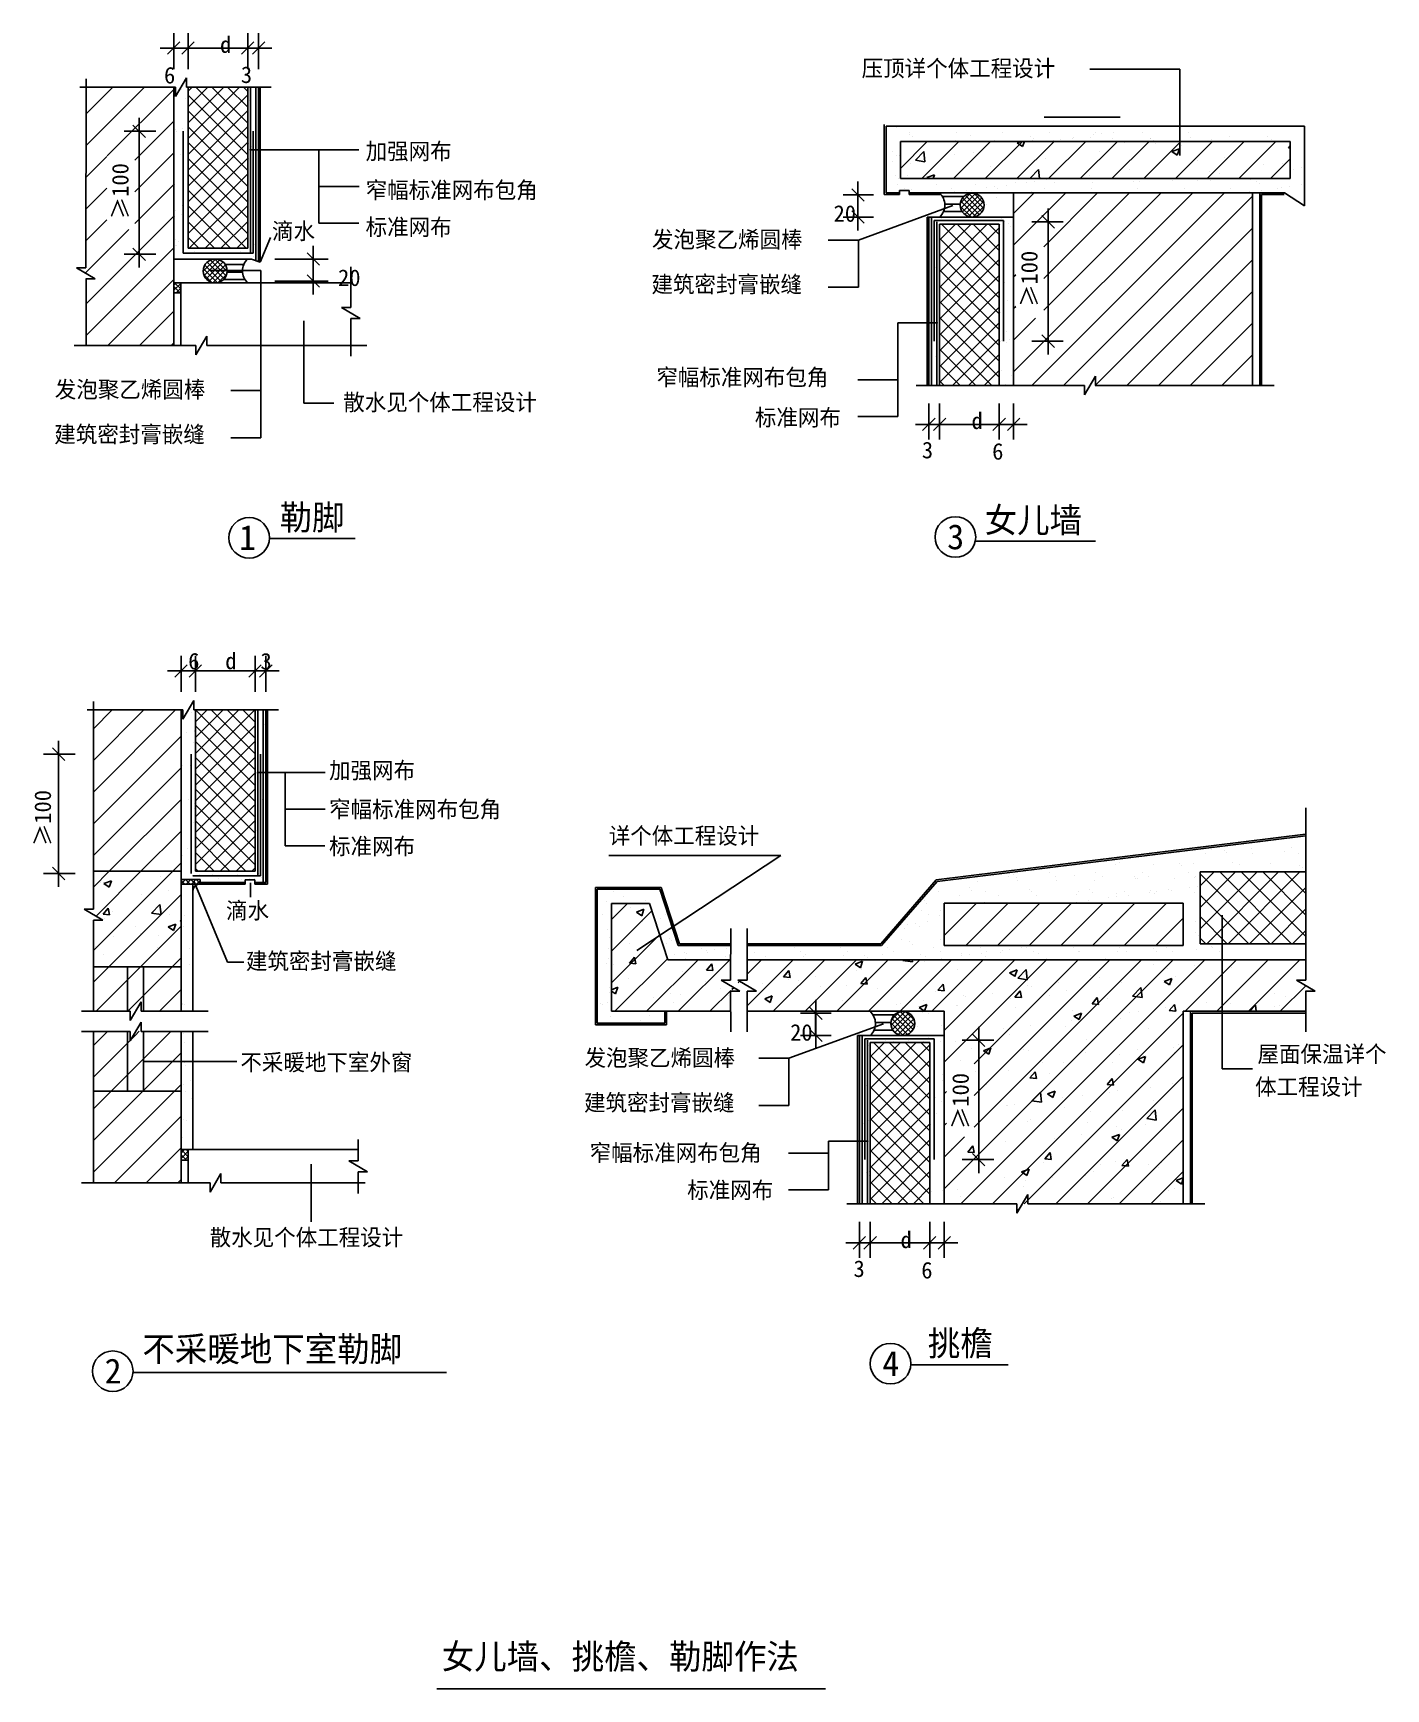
# Model space of a CAD drawing. Header units: metres. Extents: x 4200 to 26845, y 6382 to 34103.
import ezdxf

# ---------------------------------------------------------------- set-up
doc = ezdxf.new("R2010")
doc.units = ezdxf.units.M
doc.layers.add('DIM', color=3, linetype='Continuous')
doc.layers.add('PUB_TEXT', color=7, linetype='Continuous')

msp = doc.modelspace()

# ---------------------------------------------------------------- texts
for p in [(5796.57, 30984.05), (21013.57, 29516.71), (4498.67, 20489.18), (19862.65, 15751.85)]:
    msp.add_text('≥100', height=277, rotation=90).set_placement(p)
at = {"char_height": 277, "attachment_point": 1}
for s, insert in [('\\A1;d', (7328.33, 34049.69)), ('\\A1;6', (6390.87, 33537.13)), ('\\A1;3', (7677.09, 33544.36)), ('\\A1;20', (17598.81, 31221.19)), ('\\A1;20', (9303.63, 30146.43)), ('\\A1;d', (19908.06, 27751.51)), ('\\A1;3', (19077.04, 27260.97)), ('\\A1;6', (20254.17, 27239.24)), ('\\A1;6', (6795.86, 23727.32)), ('\\A1;d', (7415.86, 23730.79)), ('\\A1;3', (8005.86, 23725.59)), ('\\A1;20', (16871.72, 17511.45)), ('\\A1;d', (18719.94, 14039.36)), ('\\A1;3', (17932.74, 13555.12)), ('\\A1;6', (19067.46, 13530.92))]:
    msp.add_mtext(s, dxfattribs=dict(at, insert=insert))
at = {"layer": 'PUB_TEXT'}
for s, height, p in [('压顶详个体工程设计', 277, (18068.45, 33375.1)), ('加强网布', 277, (9765.61, 31987.51)), ('窄幅标准网布包角', 277, (9765.61, 31336.43)), ('滴水', 277, (8198.11, 30649.81)), ('标准网布', 277, (9765.61, 30717.13)), ('发泡聚乙烯圆棒', 277, (14558.87, 30510.01)), ('建筑密封膏嵌缝', 277, (14550.6, 29759.52)), ('发泡聚乙烯圆棒', 277, (4562.43, 27998.74)), ('窄幅标准网布包角', 277, (14631.67, 28202.92)), ('散水见个体工程设计', 277, (9391.45, 27784.68)), ('标准网布', 277, (16282.29, 27528.85)), ('建筑密封膏嵌缝', 277, (4554.16, 27248.24)), ('勒脚', 418, (8326.19, 25786.65)), ('女儿墙', 418, (20128.09, 25740.92)), ('1', 418, (7646.61, 25448.14)), ('3', 418, (19501.17, 25461.46)), ('加强网布', 277, (9153.63, 21621.48)), ('窄幅标准网布包角', 277, (9153.63, 20970.4)), ('详个体工程设计', 277, (13835.46, 20526.58)), ('标准网布', 277, (9153.63, 20351.1)), ('滴水', 277, (7429.72, 19275.06)), ('建筑密封膏嵌缝', 277, (7761.78, 18427.94)), ('屋面保温详个', 277, (24695.34, 16872.31)), ('不采暖地下室外窗', 277, (7668.87, 16734.03)), ('发泡聚乙烯圆棒', 277, (13429.94, 16809.75)), ('体工程设计', 277, (24654.96, 16323.73)), ('建筑密封膏嵌缝', 277, (13421.67, 16059.25)), ('窄幅标准网布包角', 277, (13514.69, 15218.51)), ('标准网布', 277, (15149.14, 14594.62)), ('散水见个体工程设计', 277, (7155, 13803.18)), ('不采暖地下室勒脚', 418, (6029.4, 11863.42)), ('挑檐', 418, (19176.91, 11959.8)), ('4', 418, (18415.41, 11621.62)), ('2', 418, (5395.95, 11495.09)), ('女儿墙、挑檐、勒脚作法', 418, (11040.94, 6714.74))]:
    msp.add_text(s, height=height, dxfattribs=at).set_placement(p)

# ---------------------------------------------------------------- blocks, each defined once
blk = doc.blocks.new('_DIMX')
blk.add_line((-150, 0), (150, 0))
blk.add_lwpolyline([(-69.25, -69.25), (69.21, 69.21)])

# ---------------------------------------------------------------- linework, layer by layer
for p, q in [((6553.3, 33500.24), (6553.3, 34102.85)), ((6793.3, 33500.24), (6793.3, 34102.85)), ((6793.3, 33500.24), (6793.3, 34102.85)), ((7793.3, 33500.24), (7793.3, 34102.85)), ((7793.3, 33500.24), (7793.3, 34102.85)), ((7973.3, 33500.24), (7973.3, 34102.85)), ((6552.3, 33852.85), (6551.3, 33852.85)), ((6793.3, 33852.85), (6553.3, 33852.85)), ((7792.3, 33852.85), (6794.3, 33852.85)), ((6794.3, 33852.85), (6795.3, 33852.85)), ((7792.3, 33852.85), (7791.3, 33852.85)), ((7973.3, 33852.85), (7793.3, 33852.85)), ((7974.3, 33852.85), (7975.3, 33852.85)), ((5085.36, 33339.08), (5083.91, 30174.05)), ((6582.96, 33042.2), (6765.92, 33354.55)), ((6765.92, 33354.55), (6765.92, 33198.18)), ((23395.01, 33496.79), (21888.57, 33496.79)), ((23395.01, 32055.64), (23395.01, 33496.79)), ((6582.96, 33198.58), (4983.95, 33200.24)), ((5085.36, 32750.76), (5534.85, 33200.24)), ((5085.36, 32220.43), (6065.18, 33200.24)), ((5441.63, 32046.37), (6553.3, 33158.04)), ((6553.3, 33200.24), (6553.3, 28875.26)), ((6553.3, 33200.24), (6553.3, 28875.26)), ((6582.96, 33198.58), (6582.96, 33042.2)), ((6678.53, 33150.92), (6678.53, 33150.92)), ((6758.83, 33012.45), (6758.83, 33012.45)), ((8182.32, 33200.24), (6765.92, 33200.24)), ((6785.74, 33191.73), (6785.74, 33191.73)), ((6793.3, 33200.24), (6793.3, 30500.06)), ((6793.3, 33132.87), (6860.67, 33200.24)), ((6793.3, 32867.71), (7125.84, 33200.24)), ((6793.3, 32602.54), (7391, 33200.24)), ((6793.3, 32337.38), (7656.17, 33200.24)), ((6793.3, 32072.21), (7793.3, 33072.21)), ((7793.3, 32065.88), (6793.3, 33065.88)), ((7793.3, 32331.05), (6924.11, 33200.24)), ((7793.3, 32596.21), (7189.28, 33200.24)), ((7793.3, 32861.38), (7454.44, 33200.24)), ((7793.3, 33126.54), (7719.61, 33200.24)), ((7793.3, 33200.24), (7793.3, 30500.06)), ((7800.85, 33169.63), (7800.85, 33169.63)), ((7838.3, 33200.24), (7838.3, 30420.06)), ((7928.3, 33200.24), (7928.3, 30293.99)), ((7973.3, 33200.24), (7973.3, 30278.25)), ((8003.3, 33200.24), (8003.3, 30267.76)), ((6793.3, 31807.04), (7793.3, 32807.04)), ((7793.3, 31800.72), (6793.3, 32800.72)), ((7824.76, 32976.18), (7824.76, 32976.18)), ((6251.56, 32460.06), (5724.97, 32460.06)), ((5899.97, 31974.37), (6553.3, 32627.71)), ((5974.97, 30401.06), (5974.97, 32459.06)), ((6575.66, 32490.09), (6575.66, 32490.09)), ((6592.7, 32460.55), (6592.7, 32460.55)), ((6705.78, 32507.22), (6705.78, 32507.22)), ((6713.3, 32460.06), (6713.3, 30420.06)), ((6793.3, 31541.88), (7793.3, 32541.88)), ((7793.3, 31535.55), (6793.3, 32535.55)), ((7840.51, 32494.47), (7840.51, 32494.47)), ((7883.3, 32460.06), (7883.3, 30420.06)), ((7921.54, 32667.28), (7921.54, 32667.28)), ((18447.84, 31398.34), (18447.84, 32573.53)), ((18477.84, 31428.34), (18477.84, 32543.53)), ((18477.84, 32543.53), (25482.74, 32543.53)), ((18644.53, 32529.04), (18644.53, 32529.04)), ((18875.68, 32438.75), (18875.68, 32438.75)), ((19654.21, 32440.17), (19654.21, 32440.17)), ((20432.75, 32441.58), (20432.75, 32441.58)), ((21122.07, 32698.35), (22399.31, 32698.35)), ((21211.28, 32443), (21211.28, 32443)), ((21989.82, 32444.41), (21989.82, 32444.41)), ((22282.14, 32442.53), (22282.14, 32442.53)), ((22768.36, 32445.83), (22768.36, 32445.83)), ((23546.89, 32447.24), (23546.89, 32447.24)), ((25482.74, 31209.25), (25482.74, 32543.53)), ((6793.3, 31276.71), (7793.3, 32276.71)), ((7793.3, 31270.39), (6793.3, 32270.39)), ((7810.56, 32252.66), (7810.56, 32252.66)), ((7844.7, 32320.68), (7844.7, 32320.68)), ((7856.64, 32210.44), (7856.64, 32210.44)), ((18717.84, 31668.34), (18717.84, 32288.99)), ((25242.74, 32288.99), (18717.84, 32288.99)), ((18717.84, 31838.55), (19168.28, 32288.99)), ((18876.8, 32407.12), (18876.8, 32407.12)), ((18922.88, 32364.89), (18922.88, 32364.89)), ((19077.96, 31668.34), (19698.61, 32288.99)), ((19608.29, 31668.34), (20228.94, 32288.99)), ((19636.98, 32303), (19636.98, 32303)), ((19891.91, 32385.01), (19891.91, 32385.01)), ((20138.62, 31668.34), (20759.27, 32288.99)), ((20291.38, 32311.34), (20291.38, 32311.34)), ((20668.95, 31668.34), (21289.6, 32288.99)), ((20674.66, 32263.69), (20740.57, 32288.99)), ((20674.66, 32263.69), (20764.2, 32203.3)), ((20763.24, 32225.36), (20763.24, 32225.36)), ((20764.18, 32203.22), (20792.96, 32288.99)), ((20892.27, 32376.42), (20892.27, 32376.42)), ((20930.9, 32308.28), (20930.9, 32308.28)), ((20938.35, 32334.19), (20938.35, 32334.19)), ((20986.81, 32281.15), (20986.81, 32281.15)), ((21199.28, 31668.34), (21819.93, 32288.99)), ((21275.82, 32310.04), (21275.82, 32310.04)), ((21405.95, 32327.17), (21405.95, 32327.17)), ((21606.12, 32332.6), (21606.12, 32332.6)), ((21609.19, 32353.93), (21609.19, 32353.93)), ((21729.61, 31668.34), (22350.26, 32288.99)), ((21907.38, 32354.31), (21907.38, 32354.31)), ((21948.76, 32398.64), (21948.76, 32398.64)), ((22078.89, 32415.77), (22078.89, 32415.77)), ((22259.94, 31668.34), (22880.59, 32288.99)), ((22260.52, 32340.95), (22260.52, 32340.95)), ((22461.63, 32269.96), (22461.63, 32269.96)), ((22790.27, 31668.34), (23410.92, 32288.99)), ((22900.04, 32337.88), (22900.04, 32337.88)), ((22907.74, 32345.72), (22907.74, 32345.72)), ((22953.82, 32303.5), (22953.82, 32303.5)), ((22988.09, 32254.44), (22988.09, 32254.44)), ((23261.49, 32119.53), (23387.53, 32167.91)), ((23320.6, 31668.34), (23941.25, 32288.99)), ((23351.01, 32059.06), (23387.51, 32167.83)), ((23422.51, 32229.36), (23422.51, 32229.36)), ((23575.27, 32362.21), (23575.27, 32362.21)), ((23850.93, 31668.34), (24471.58, 32288.99)), ((23922.85, 32323.62), (23922.85, 32323.62)), ((23992.06, 32288.99), (24030.49, 32285.63)), ((24030.47, 32285.54), (24029.83, 32288.99)), ((24229.66, 32370.56), (24229.66, 32370.56)), ((24381.26, 31668.34), (25001.91, 32288.99)), ((24383.39, 32188.76), (24383.39, 32188.76)), ((24869.19, 32367.49), (24869.19, 32367.49)), ((24923.21, 32315.02), (24923.21, 32315.02)), ((25213.97, 32182.09), (25242.74, 32216.38)), ((25213.97, 32182.09), (25242.74, 32179.57)), ((25242.74, 31668.34), (25242.74, 32288.99)), ((5085.36, 31690.1), (5433.3, 32038.04)), ((5899.97, 31444.04), (6553.3, 32097.38)), ((6667.16, 32076.06), (6667.16, 32076.06)), ((6793.3, 31011.55), (7793.3, 32011.55)), ((7793.3, 31005.22), (6793.3, 32005.22)), ((7812.47, 32005.63), (7812.47, 32005.63)), ((7838.3, 32149.66), (9654.66, 32149.66)), ((8982.59, 32149.66), (8982.59, 30922.61)), ((18584.05, 31955.66), (18584.05, 31955.66)), ((18592.64, 32121.67), (18592.64, 32121.67)), ((18660.28, 32047.34), (18660.28, 32047.34)), ((18698.06, 32054.51), (18698.06, 32054.51)), ((18714.18, 31972.79), (18714.18, 31972.79)), ((18887.34, 31920.78), (18887.34, 31920.78)), ((18968.21, 31973.23), (19108.41, 32119.35)), ((18968.21, 31973.23), (19128.3, 31948.4)), ((19128.28, 31948.34), (19108.39, 32119.29)), ((19630.91, 32076.29), (19630.91, 32076.29)), ((19937.08, 32100.97), (19937.08, 32100.97)), ((20081.52, 32135.61), (20081.52, 32135.61)), ((21144, 32004.24), (21144, 32004.24)), ((22053.19, 32119.48), (22053.19, 32119.48)), ((23261.49, 32119.53), (23351.03, 32059.14)), ((23695.62, 31963.82), (23695.62, 31963.82)), ((24146.24, 32023.14), (24146.24, 32023.14)), ((24799.58, 31897.2), (24799.58, 31897.2)), ((24827.95, 32112.89), (24827.95, 32112.89)), ((24911.59, 31668.34), (25242.74, 31999.49)), ((25111.44, 31927.92), (25111.44, 31927.92)), ((6793.3, 30746.38), (7793.3, 31746.38)), ((7793.3, 30740.06), (6793.3, 31740.06)), ((7941.18, 31761.82), (7941.18, 31761.82)), ((18637.68, 31718.16), (18637.68, 31718.16)), ((18683.76, 31675.94), (18683.76, 31675.94)), ((25242.74, 31668.34), (18717.84, 31668.34)), ((18841.35, 31718.58), (18841.35, 31718.58)), ((19162.26, 31683.14), (19288.29, 31731.52)), ((19162.26, 31683.14), (19184.2, 31668.34)), ((19267.11, 31668.34), (19288.28, 31731.43)), ((19284.91, 31742.55), (19284.91, 31742.55)), ((19802.23, 31677.98), (19802.23, 31677.98)), ((20219.81, 31877.51), (20219.81, 31877.51)), ((20699.23, 31645.24), (20699.23, 31645.24)), ((20833.38, 31604.5), (20833.38, 31604.5)), ((20889.24, 31675.3), (21029.44, 31821.42)), ((20889.24, 31675.3), (20934.11, 31668.34)), ((20963.5, 31621.64), (20963.5, 31621.64)), ((21047.22, 31668.34), (21029.42, 31821.35)), ((21166.75, 31648.39), (21166.75, 31648.39)), ((21299.57, 31603.59), (21299.57, 31603.59)), ((21668.26, 31665.36), (21668.26, 31665.36)), ((21877.12, 31724.41), (21877.12, 31724.41)), ((22558.83, 31814.16), (22558.83, 31814.16)), ((22614.32, 31624.85), (22614.32, 31624.85)), ((22668.62, 31656.77), (22668.62, 31656.77)), ((22714.7, 31614.54), (22714.7, 31614.54)), ((23268.71, 31633.19), (23268.71, 31633.19)), ((23683.73, 31634.66), (23683.73, 31634.66)), ((23890.38, 31781.97), (23890.38, 31781.97)), ((23908.24, 31630.13), (23908.24, 31630.13)), ((24061.7, 31747.73), (24061.7, 31747.73)), ((24583.46, 31654.45), (24583.46, 31654.45)), ((24684.09, 31626.07), (24684.09, 31626.07)), ((25237.86, 31662.8), (25237.86, 31662.8)), ((25305.87, 31824.05), (25305.87, 31824.05)), ((25435.62, 31845.49), (25435.62, 31845.49)), ((25481.7, 31803.26), (25481.7, 31803.26)), ((5085.36, 31159.77), (5433.3, 31507.71)), ((5899.97, 30913.71), (6553.3, 31567.04)), ((6557.26, 31509.8), (6557.26, 31509.8)), ((6571.07, 31572.3), (6571.07, 31572.3)), ((7768.14, 30500.06), (6793.3, 31474.89)), ((6812.14, 30500.06), (7793.3, 31481.22)), ((8983.98, 31536.02), (9656.04, 31536.02)), ((18266.75, 31394.19), (17757.73, 31394.19)), ((18007.73, 31395.19), (18007.73, 31396.19)), ((18007.73, 31024.19), (18007.73, 31394.19)), ((18447.84, 31398.34), (18702.99, 31398.34)), ((18477.84, 31428.34), (18702.99, 31428.34)), ((18676.03, 31565.63), (18676.03, 31565.63)), ((18702.99, 31469.24), (18862.03, 31469.24)), ((18702.99, 31398.34), (18702.99, 31469.24)), ((18794.54, 31495.65), (18794.54, 31495.65)), ((18862.03, 31469.24), (18862.03, 31398.34)), ((18862.03, 31428.34), (20613.63, 31428.34)), ((18862.03, 31398.34), (19400.02, 31398.34)), ((18899.97, 31428.49), (18899.97, 31428.49)), ((18901.25, 31476.64), (18901.25, 31476.64)), ((19330.43, 31573.98), (19330.43, 31573.98)), ((19779.69, 31368.05), (19421.26, 31368.05)), ((19573.08, 31497.06), (19573.08, 31497.06)), ((19617.62, 31444.45), (19617.62, 31444.45)), ((19678.5, 31429.9), (19678.5, 31429.9)), ((19720.31, 31250.03), (19892.8, 31422.52)), ((19726.68, 31168.01), (19974.81, 31416.14)), ((19755.52, 31108.46), (20034.36, 31387.31)), ((20039.12, 31064.55), (19759, 31344.67)), ((19799.21, 31063.76), (20079.06, 31343.62)), ((20082.51, 31109.55), (19803.99, 31388.07)), ((19820.86, 31471.2), (19820.86, 31471.2)), ((20111, 31169.45), (19863.89, 31416.55)), ((19901.62, 31468.05), (19901.62, 31468.05)), ((20116.67, 31252.17), (19946.61, 31422.22)), ((19969.95, 31570.91), (19969.95, 31570.91)), ((20160.43, 31515.91), (20160.43, 31515.91)), ((20290.56, 31533.04), (20290.56, 31533.04)), ((20322.87, 31347.93), (20322.87, 31347.93)), ((20351.61, 31498.48), (20351.61, 31498.48)), ((20457.04, 31431.32), (20457.04, 31431.32)), ((20493.81, 31559.8), (20493.81, 31559.8)), ((20613.63, 28204.01), (20613.63, 31428.34)), ((20613.63, 31428.34), (25150.46, 31428.34)), ((20613.63, 31428.34), (24613.63, 31428.34)), ((20613.63, 31082.69), (20959.28, 31428.34)), ((20613.63, 30552.36), (21489.61, 31428.34)), ((20613.63, 28431.04), (23610.93, 31428.34)), ((20613.63, 28204.01), (20613.63, 31428.34)), ((20645.17, 31595.24), (20645.17, 31595.24)), ((20916.72, 31445.94), (20916.72, 31445.94)), ((20916.93, 28204.01), (24141.26, 31428.34)), ((21116.97, 30525.36), (22019.94, 31428.34)), ((21116.97, 29995.03), (22550.27, 31428.34)), ((21116.97, 29464.7), (23080.6, 31428.34)), ((21130.15, 31499.89), (21130.15, 31499.89)), ((21235.57, 31432.73), (21235.57, 31432.73)), ((21447.26, 28204.01), (24613.63, 31370.38)), ((21908.68, 31501.31), (21908.68, 31501.31)), ((21917.09, 31437.35), (21917.09, 31437.35)), ((21939.09, 31600.52), (21939.09, 31600.52)), ((22014.11, 31434.15), (22014.11, 31434.15)), ((22687.22, 31502.72), (22687.22, 31502.72)), ((22792.64, 31435.56), (22792.64, 31435.56)), ((23465.76, 31504.14), (23465.76, 31504.14)), ((23571.18, 31436.98), (23571.18, 31436.98)), ((24244.29, 31505.55), (24244.29, 31505.55)), ((24349.71, 31438.39), (24349.71, 31438.39)), ((24428.59, 31430.54), (24428.59, 31430.54)), ((24558.72, 31447.67), (24558.72, 31447.67)), ((24613.63, 28204.01), (24613.63, 31428.34)), ((24730.17, 31583.85), (24730.17, 31583.85)), ((24733.63, 28204.01), (24733.63, 31428.34)), ((24761.97, 31474.43), (24761.97, 31474.43)), ((24763.63, 31398.34), (25141.46, 31398.34)), ((24763.63, 28204.01), (24763.63, 31398.34)), ((25022.83, 31506.97), (25022.83, 31506.97)), ((25101.53, 31519.13), (25101.53, 31519.13)), ((25128.25, 31439.8), (25128.25, 31439.8)), ((25150.46, 31428.34), (25482.74, 31209.25)), ((25231.66, 31536.26), (25231.66, 31536.26)), ((25434.91, 31563.02), (25434.91, 31563.02)), ((6586.02, 31132.96), (6586.02, 31132.96)), ((6691.44, 31065.8), (6691.44, 31065.8)), ((6697.08, 31211.5), (6697.08, 31211.5)), ((7502.97, 30500.06), (6793.3, 31209.73)), ((7077.31, 30500.06), (7793.3, 31216.05)), ((7835.01, 31322.19), (7835.01, 31322.19)), ((7887.75, 31049.35), (7887.75, 31049.35)), ((18014.41, 30637.81), (19594.99, 31217.58)), ((19751.69, 31114.05), (19438.53, 31114.05)), ((19719.34, 31241.05), (19460.89, 31241.05)), ((19902.01, 31024.88), (19719.32, 31207.57)), ((19981.09, 31034.19), (19728.63, 31286.65)), ((19857.57, 31033.74), (20109.08, 31285.25)), ((19937.29, 31025.06), (20117.76, 31205.54)), ((20165.19, 31226.52), (20165.19, 31226.52)), ((5074.16, 30087.9), (5800.01, 30813.75)), ((5085.36, 29568.78), (6553.3, 31036.71)), ((5085.36, 30629.44), (5433.3, 30977.38)), ((6573, 31028.09), (6573, 31028.09)), ((7237.81, 30500.06), (6793.3, 30944.56)), ((7342.47, 30500.06), (7793.3, 30950.89)), ((8982.59, 30922.61), (9651.07, 30922.61)), ((18266.75, 31024.19), (17757.73, 31024.19)), ((18007.73, 31023.19), (18007.73, 31022.19)), ((20613.63, 31024.19), (19163.63, 31024.19)), ((19163.63, 28204.01), (19163.63, 31024.19)), ((19193.63, 28204.01), (19193.63, 31024.19)), ((19238.63, 28204.01), (19238.63, 31024.19)), ((20443.63, 30964.19), (19283.63, 30964.19)), ((19283.63, 28944.19), (19283.63, 30964.19)), ((19328.63, 28204.01), (19328.63, 30944.19)), ((20373.63, 30904.19), (19373.63, 30904.19)), ((19373.63, 28204.01), (19373.63, 30904.19)), ((19373.63, 30903.35), (19374.47, 30904.19)), ((19373.63, 30638.19), (19639.64, 30904.19)), ((19373.63, 30373.02), (19904.8, 30904.19)), ((19373.63, 30107.86), (20169.97, 30904.19)), ((19373.63, 29842.69), (20373.63, 30842.69)), ((20373.63, 29934.54), (19403.98, 30904.19)), ((19413.66, 31007.1), (19413.66, 31007.1)), ((20373.63, 30199.71), (19669.15, 30904.19)), ((20373.63, 30464.87), (19934.31, 30904.19)), ((20373.63, 30730.04), (20199.48, 30904.19)), ((20373.63, 28204.01), (20373.63, 30904.19)), ((20390.93, 30898.97), (20390.93, 30898.97)), ((20414.02, 30998.51), (20414.02, 30998.51)), ((20443.63, 28944.19), (20443.63, 30964.19)), ((20460.1, 30956.29), (20460.1, 30956.29)), ((20521.06, 30916.1), (20521.06, 30916.1)), ((20553.52, 30872.45), (20553.52, 30872.45)), ((20915.38, 30944.19), (21441.97, 30944.19)), ((21191.97, 30943.19), (21191.97, 28945.19)), ((21977.59, 28204.01), (24613.63, 30840.05)), ((5085.36, 29038.45), (6553.3, 30506.38)), ((6580.78, 30655.34), (6580.78, 30655.34)), ((6588.75, 30546.39), (6588.75, 30546.39)), ((6594.21, 30550.67), (6594.21, 30550.67)), ((6626.86, 30613.11), (6626.86, 30613.11)), ((6724.34, 30567.8), (6724.34, 30567.8)), ((6787.93, 30506.93), (6787.93, 30506.93)), ((6972.64, 30500.06), (6793.3, 30679.4)), ((6793.3, 30500.06), (7793.3, 30500.06)), ((7607.64, 30500.06), (7793.3, 30685.72)), ((7903.5, 30567.65), (7903.5, 30567.65)), ((7940.1, 30727.86), (7940.1, 30727.86)), ((8003.3, 30267.76), (8172.38, 30678.91)), ((18014.41, 30637.81), (17509.98, 30637.81)), ((18014.41, 30637.81), (18014.41, 29846.96)), ((19361.92, 30610.57), (19361.92, 30610.57)), ((20373.63, 29669.38), (19373.63, 30669.38)), ((19373.63, 29577.53), (20373.63, 30577.53)), ((6251.56, 30400.06), (5724.97, 30400.06)), ((6553.3, 30320.06), (7853.76, 30320.06)), ((6713.3, 30420.06), (7883.3, 30420.06)), ((6844.35, 30413.81), (6844.35, 30413.81)), ((6893.35, 30439.77), (6893.35, 30439.77)), ((7048.32, 30117.52), (7250.84, 30320.04)), ((7063.29, 30044.1), (7324.26, 30305.07)), ((7348.79, 29947.13), (7075.38, 30220.54)), ((7096.93, 29989.35), (7379.01, 30271.43)), ((7397.48, 29986.84), (7115.08, 30269.23)), ((7144.86, 29948.89), (7419.47, 30223.5)), ((7431.92, 30040.78), (7169.03, 30303.67)), ((7448.18, 30112.92), (7241.16, 30319.93)), ((7404.45, 30245.03), (7373.27, 30276.21)), ((7415.24, 30230.2), (7728.41, 30230.2)), ((7581.2, 30320.34), (7581.2, 30320.34)), ((7671.89, 30441.19), (7671.89, 30441.19)), ((7844.72, 30405.22), (7844.72, 30405.22)), ((7853.76, 30320.06), (8003.3, 30267.76)), ((7890.8, 30363), (7890.8, 30363)), ((8243.3, 30320.06), (9140.34, 30320.06)), ((8890.34, 30319.06), (8890.34, 29951.06)), ((20373.63, 29404.21), (19373.63, 30404.21)), ((19373.63, 29312.36), (20373.63, 30312.36)), ((22507.92, 28204.01), (24613.63, 30309.72)), ((4927.53, 30174.05), (5239.88, 29991.08)), ((5083.91, 30174.05), (4927.53, 30174.05)), ((5239.88, 29991.08), (5083.51, 29991.08)), ((5085.36, 29991.08), (5085.36, 28875.26)), ((5452.5, 28875.26), (6553.3, 29976.05)), ((7284.23, 29923.31), (7051.56, 30155.98)), ((7190.58, 29928.57), (7056.81, 30062.34)), ((7166.64, 30130.72), (8012.16, 30130.72)), ((7208.43, 29924.07), (7444.29, 30159.93)), ((7299.45, 29926.71), (7441.65, 30068.91)), ((7387.25, 29976.2), (7745.68, 29976.2)), ((7447.59, 30103.2), (7706.04, 30103.2)), ((8012.16, 30130.72), (8012.16, 27329.71)), ((8243.3, 29950.06), (9140.34, 29950.06)), ((9520.93, 30189.07), (9520.9, 29506.84)), ((19275.55, 30104.84), (19275.55, 30104.84)), ((19303.78, 30176.44), (19303.78, 30176.44)), ((20373.63, 29139.05), (19373.63, 30139.05)), ((19373.63, 29047.2), (20373.63, 30047.2)), ((20438.48, 30068.03), (20438.48, 30068.03)), ((20613.63, 30022.03), (20650.3, 30058.7)), ((6671.99, 29922.21), (6551.99, 29922.21)), ((6551.99, 29879.82), (6594.38, 29922.21)), ((6551.99, 29791.43), (6671.99, 29911.43)), ((6553.3, 29930.06), (6553.3, 29752.57)), ((6659.47, 29752.57), (6553.3, 29858.74)), ((6571.08, 29752.57), (6553.3, 29770.35)), ((6553.3, 29752.57), (6673.3, 29752.57)), ((6671.99, 29819.28), (6569.06, 29922.21)), ((6594.98, 29752.57), (6673.3, 29830.89)), ((6671.99, 29907.67), (6657.45, 29922.21)), ((6671.99, 29922.21), (9520.92, 29923.06)), ((6671.99, 29744.72), (6671.99, 29922.21)), ((6671.99, 29922.21), (6671.99, 28873.81)), ((18014.41, 29846.96), (17509.98, 29846.96)), ((20373.63, 28873.88), (19373.63, 29873.88)), ((19373.63, 28782.03), (20373.63, 29782.03)), ((20461.84, 29936.07), (20461.84, 29936.07)), ((23038.25, 28204.01), (24613.63, 29779.39)), ((5982.83, 28875.26), (6553.3, 29445.72)), ((9364.52, 29506.84), (9676.87, 29323.87)), ((9520.9, 29506.84), (9364.52, 29506.84)), ((20373.63, 28608.72), (19373.63, 29608.72)), ((19373.63, 28516.87), (20373.63, 29516.87)), ((20385.87, 29421.11), (20385.87, 29421.11)), ((20512.36, 29620.38), (20512.36, 29620.38)), ((20613.63, 29491.7), (20650.3, 29528.37)), ((8731.55, 29288.61), (8731.55, 27907.46)), ((9520.5, 29323.87), (9520.93, 28694.98)), ((9676.87, 29323.87), (9520.5, 29323.87)), ((19326.38, 29254.59), (18677.3, 29254.59)), ((18677.3, 27682.73), (18677.3, 29254.59)), ((20373.63, 28343.55), (19373.63, 29343.55)), ((19373.63, 28251.7), (20373.63, 29251.7)), ((20448.18, 29151.07), (20448.18, 29151.07)), ((20494.26, 29108.84), (20494.26, 29108.84)), ((20613.63, 28961.37), (20980.14, 29327.88)), ((23568.58, 28204.01), (24613.63, 29249.06)), ((6922.05, 28873.61), (4886.11, 28875.26)), ((6513.16, 28875.26), (6553.3, 28915.39)), ((6922.05, 28717.23), (7105.01, 29029.58)), ((6922.05, 28873.61), (6922.05, 28717.23)), ((7105.01, 29029.58), (7105.01, 28873.21)), ((9788.11, 28875.26), (7105.01, 28873.21)), ((20248.01, 28204.01), (19373.63, 29078.39)), ((19591.11, 28204.01), (20373.63, 28986.54)), ((20380.71, 28992.96), (20380.71, 28992.96)), ((20401.61, 28939.4), (20401.61, 28939.4)), ((20409.49, 28959.55), (20409.49, 28959.55)), ((20486.13, 28925.8), (20486.13, 28925.8)), ((20539.61, 28976.68), (20539.61, 28976.68)), ((20915.38, 28944.19), (21441.97, 28944.19)), ((19308.59, 28681.18), (19308.59, 28681.18)), ((19982.85, 28204.01), (19373.63, 28813.22)), ((19856.27, 28204.01), (20373.63, 28721.37)), ((24098.91, 28204.01), (24613.63, 28718.73)), ((18675.91, 28296.37), (18003.85, 28296.37)), ((19717.68, 28204.01), (19373.63, 28548.06)), ((19452.52, 28204.01), (19373.63, 28282.89)), ((20121.44, 28204.01), (20373.63, 28456.21)), ((20417.36, 28457.69), (20417.36, 28457.69)), ((20582.61, 28366.94), (20582.61, 28366.94)), ((21798.21, 28047.58), (21981.18, 28359.93)), ((21981.18, 28359.93), (21981.18, 28203.56)), ((8012.16, 28120.56), (7507.73, 28120.56)), ((18984.62, 28204.01), (21798.21, 28203.96)), ((20472.64, 28220.59), (20472.64, 28220.59)), ((21798.21, 28203.96), (21798.21, 28047.58)), ((21977.59, 28204.01), (24976.41, 28204.01)), ((8731.55, 27907.46), (9235.98, 27907.46)), ((19193.63, 27904.01), (19193.63, 27301.39)), ((19373.63, 27904.01), (19373.63, 27301.39)), ((19373.63, 27904.01), (19373.63, 27301.39)), ((20373.63, 27904.01), (20373.63, 27301.39)), ((20373.63, 27904.01), (20373.63, 27301.39)), ((20613.63, 27904.01), (20613.63, 27301.39)), ((18677.3, 27682.73), (18005.24, 27682.73)), ((19192.63, 27551.39), (19191.63, 27551.39)), ((19193.63, 27551.39), (19373.63, 27551.39)), ((19374.63, 27551.39), (20372.63, 27551.39)), ((19374.63, 27551.39), (19375.63, 27551.39)), ((20372.63, 27551.39), (20371.63, 27551.39)), ((20373.63, 27551.39), (20613.63, 27551.39)), ((20614.63, 27551.39), (20615.63, 27551.39)), ((8012.16, 27329.71), (7507.73, 27329.71)), ((8155.39, 25642.89), (9589.94, 25642.89)), ((9589.94, 25642.89), (9259.56, 25642.89)), ((19971.2, 25597.42), (21982.25, 25597.42)), ((6675.86, 23072.1), (6675.86, 23674.72)), ((6915.86, 23072.1), (6915.86, 23674.72)), ((6915.86, 23072.1), (6915.86, 23674.72)), ((7915.86, 23072.1), (7915.86, 23674.72)), ((7915.86, 23072.1), (7915.86, 23674.72)), ((8095.86, 23072.1), (8095.86, 23674.72)), ((6674.86, 23424.72), (6673.86, 23424.72)), ((6915.86, 23424.72), (6675.86, 23424.72)), ((7914.86, 23424.72), (6916.86, 23424.72)), ((6916.86, 23424.72), (6917.86, 23424.72)), ((7914.86, 23424.72), (7913.86, 23424.72)), ((8095.86, 23424.72), (7915.86, 23424.72)), ((8096.86, 23424.72), (8097.86, 23424.72)), ((6707.63, 22771.98), (5106.5, 22772.1)), ((5207.92, 22910.95), (5208.52, 19436)), ((5207.92, 22456.31), (5523.71, 22772.1)), ((5207.92, 21925.98), (6054.04, 22772.1)), ((5207.92, 21395.65), (6584.37, 22772.1)), ((6675.86, 22772.1), (6675.86, 17728.55)), ((6675.86, 22772.1), (6675.86, 17728.55)), ((6707.63, 22615.61), (6890.6, 22927.95)), ((6707.63, 22771.98), (6707.63, 22615.61)), ((6805.81, 22773.51), (6805.81, 22773.51)), ((6851.89, 22731.29), (6851.89, 22731.29)), ((6890.6, 22927.95), (6890.6, 22771.58)), ((8304.87, 22772.1), (6890.6, 22772.1)), ((6915.86, 22772.1), (6915.86, 20071.92)), ((6915.86, 22573.26), (7114.7, 22772.1)), ((6915.86, 22308.09), (7379.86, 22772.1)), ((6915.86, 22042.93), (7645.03, 22772.1)), ((6915.86, 21777.76), (7910.19, 22772.1)), ((7915.86, 21771.44), (6915.86, 22771.44)), ((7915.86, 22036.6), (7180.36, 22772.1)), ((7915.86, 22301.77), (7445.52, 22772.1)), ((7915.86, 22566.93), (7710.69, 22772.1)), ((7915.86, 22772.1), (7915.86, 20071.92)), ((7960.86, 22772.1), (7960.86, 19991.92)), ((8050.86, 22772.1), (8050.86, 19884.83)), ((8095.86, 22772.1), (8095.86, 19884.83)), ((8125.86, 22772.1), (8125.86, 19854.83)), ((6915.86, 21512.6), (7915.86, 22512.6)), ((7915.86, 21506.27), (6915.86, 22506.27)), ((7949.11, 22531.8), (7949.11, 22531.8)), ((8054.53, 22464.63), (8054.53, 22464.63)), ((8069.75, 22523.4), (8069.75, 22523.4)), ((5207.92, 20865.32), (6675.86, 22333.26)), ((6772.42, 22392.91), (6772.42, 22392.91)), ((6876.99, 22220.02), (6876.99, 22220.02)), ((6900.29, 22426.42), (6900.29, 22426.42)), ((6902.55, 22410.04), (6902.55, 22410.04)), ((6915.86, 21247.43), (7915.86, 22247.43)), ((7915.86, 21241.11), (6915.86, 22241.11)), ((4902.75, 22031.92), (4376.16, 22031.92)), ((4626.16, 20032.92), (4626.16, 22030.92)), ((6845.86, 22031.92), (6845.86, 20031.92)), ((6915.86, 20982.27), (7915.86, 21982.27)), ((7915.86, 20975.94), (6915.86, 21975.94)), ((8005.86, 22031.92), (8005.86, 19991.92)), ((8009.24, 21908.46), (8009.24, 21908.46)), ((5207.92, 20334.99), (6675.86, 21802.93)), ((6699.37, 21835.78), (6699.37, 21835.78)), ((6830.26, 21843.03), (6830.26, 21843.03)), ((6915.86, 20717.1), (7915.86, 21717.1)), ((7915.86, 20710.78), (6915.86, 21710.78)), ((7969.84, 21721.52), (9088.58, 21721.52)), ((8417.24, 21721.52), (8417.24, 20494.47)), ((6915.86, 20451.94), (7915.86, 21451.94)), ((7915.86, 20445.61), (6915.86, 21445.61)), ((8094.2, 21592.92), (8094.2, 21592.92)), ((5475.18, 20071.92), (6675.86, 21272.6)), ((6690.61, 21087.57), (6690.61, 21087.57)), ((6795.85, 21276.92), (6795.85, 21276.92)), ((6893.85, 21114.32), (6893.85, 21114.32)), ((6901.28, 21209.75), (6901.28, 21209.75)), ((6915.86, 20186.77), (7915.86, 21186.77)), ((7915.86, 20180.45), (6915.86, 21180.45)), ((7924.23, 21236.96), (7924.23, 21236.96)), ((8036.49, 21264.76), (8036.49, 21264.76)), ((8418.63, 21107.88), (9090.7, 21107.88)), ((25505.37, 21133.08), (25502.35, 18247.68)), ((6839.97, 20926.07), (6839.97, 20926.07)), ((6886.05, 20883.84), (6886.05, 20883.84)), ((7759.22, 20071.92), (6915.86, 20915.28)), ((7066.17, 20071.92), (7915.86, 20921.61)), ((8059.34, 20969.38), (8059.34, 20969.38)), ((6005.51, 20071.92), (6675.86, 20742.27)), ((7494.05, 20071.92), (6915.86, 20650.12)), ((7331.33, 20071.92), (7915.86, 20656.44)), ((7939.98, 20755.26), (7939.98, 20755.26)), ((19318.14, 19926.25), (25501.91, 20692.14)), ((19331.97, 19897.65), (25505.37, 20662.34)), ((6704.17, 20340.53), (6704.17, 20340.53)), ((6790.98, 20453.49), (6790.98, 20453.49)), ((7228.89, 20071.92), (6915.86, 20384.95)), ((7596.5, 20071.92), (7915.86, 20391.28)), ((7955.73, 20273.55), (7955.73, 20273.55)), ((8417.24, 20494.47), (9085.72, 20494.47)), ((16714.43, 20335.48), (13838.56, 20335.48)), ((14305.79, 18742.21), (16714.43, 20335.48)), ((23827.6, 20368.48), (23827.6, 20368.48)), ((23927.93, 20432.54), (23927.93, 20432.54)), ((24137.24, 20423.14), (24137.24, 20423.14)), ((24183.32, 20380.92), (24183.32, 20380.92)), ((24603.15, 20456.87), (24603.15, 20456.87)), ((24606.13, 20369.89), (24606.13, 20369.89)), ((25152.35, 20401.03), (25152.35, 20401.03)), ((25257.55, 20465.21), (25257.55, 20465.21)), ((25384.67, 20371.31), (25384.67, 20371.31)), ((4902.75, 20031.92), (4376.16, 20031.92)), ((6675.86, 20071.92), (5207.92, 20071.92)), ((5207.92, 19804.66), (5475.18, 20071.92)), ((5207.92, 18744), (6535.84, 20071.92)), ((6675.86, 20071.92), (5207.92, 20071.92)), ((5264.67, 19331.09), (6005.51, 20071.92)), ((6330.03, 19989.26), (6330.03, 19989.26)), ((6374, 20062.22), (6374, 20062.22)), ((6535.84, 20071.92), (6675.86, 20211.94)), ((6864.42, 19995.59), (6864.42, 19995.59)), ((6875.86, 19991.92), (8005.86, 19991.92)), ((6963.72, 20071.92), (6915.86, 20119.79)), ((6915.86, 20071.92), (7915.86, 20071.92)), ((6979.03, 20017.89), (6979.03, 20017.89)), ((7199.67, 20024.86), (7199.67, 20024.86)), ((7618.55, 20014.83), (7618.55, 20014.83)), ((7861.66, 20071.92), (7915.86, 20126.11)), ((7864.78, 19987), (7864.78, 19987)), ((7978.2, 20026.28), (7978.2, 20026.28)), ((8027.79, 19969.04), (8027.79, 19969.04)), ((8083.63, 19959.12), (8083.63, 19959.12)), ((20535.84, 19978.58), (20535.84, 19978.58)), ((20618.71, 20015), (20618.71, 20015)), ((20664.79, 19972.77), (20664.79, 19972.77)), ((21208.95, 20047.16), (21208.95, 20047.16)), ((21314.37, 19980), (21314.37, 19980)), ((21633.82, 19992.89), (21633.82, 19992.89)), ((21657.31, 20171.6), (21657.31, 20171.6)), ((21987.48, 20048.57), (21987.48, 20048.57)), ((22092.91, 19981.41), (22092.91, 19981.41)), ((22311.71, 20179.95), (22311.71, 20179.95)), ((22385.35, 20212.31), (22385.35, 20212.31)), ((22634.18, 19984.3), (22634.18, 19984.3)), ((22766.02, 20049.99), (22766.02, 20049.99)), ((22871.44, 19982.82), (22871.44, 19982.82)), ((22951.23, 20176.88), (22951.23, 20176.88)), ((23385.71, 20203.72), (23385.71, 20203.72)), ((23431.79, 20161.5), (23431.79, 20161.5)), ((23544.56, 20051.4), (23544.56, 20051.4)), ((23626.45, 20201.21), (23626.45, 20201.21)), ((23649.29, 19962.2), (23649.29, 19962.2)), ((23649.98, 19984.24), (23649.98, 19984.24)), ((23734.89, 18857.8), (23734.89, 20059.81)), ((25505.37, 20059.81), (23734.89, 20059.81)), ((23734.89, 19825.41), (23969.29, 20059.81)), ((23734.89, 19466.2), (24328.5, 20059.81)), ((23734.89, 19106.99), (24687.71, 20059.81)), ((24907.36, 18857.8), (23734.89, 20030.27)), ((23844.91, 18857.8), (25046.92, 20059.81)), ((25266.57, 18857.8), (24064.56, 20059.81)), ((24204.12, 18857.8), (25406.13, 20059.81)), ((24280.85, 20209.56), (24280.85, 20209.56)), ((24400.82, 20181.62), (24400.82, 20181.62)), ((25505.37, 18978.21), (24423.77, 20059.81)), ((25505.37, 19337.42), (24782.98, 20059.81)), ((24920.37, 20206.49), (24920.37, 20206.49)), ((25505.37, 19696.63), (25142.19, 20059.81)), ((25401.18, 20173.02), (25401.18, 20173.02)), ((25447.26, 20130.8), (25447.26, 20130.8)), ((25505.37, 20055.84), (25501.4, 20059.81)), ((5324.26, 19882.03), (5324.26, 19882.03)), ((5385.89, 19864.19), (5511.92, 19912.57)), ((5385.89, 19864.19), (5475.43, 19803.8)), ((5420.83, 19874.03), (5420.83, 19874.03)), ((5466.17, 18471.92), (6675.86, 19681.61)), ((5475.4, 19803.73), (5511.9, 19912.5)), ((6021.26, 19683.92), (6021.26, 19683.92)), ((6471.87, 19743.25), (6471.87, 19743.25)), ((6675.86, 19931.32), (6995.86, 19931.32)), ((6675.86, 19858.39), (6748.79, 19931.32)), ((6738.87, 19854.83), (6675.86, 19917.85)), ((6675.86, 19854.83), (7751.78, 19854.83)), ((6681.91, 19791.85), (6681.91, 19791.85)), ((6827.26, 19854.83), (6750.78, 19931.32)), ((6760.69, 19854.83), (6837.17, 19931.32)), ((6915.65, 19854.83), (6839.16, 19931.32)), ((6849.08, 19854.83), (6925.56, 19931.32)), ((6875.86, 19854.83), (6875.86, 17728.55)), ((6875.86, 19793.22), (6937.47, 19854.83)), ((6888.28, 19793.81), (6875.86, 19806.24)), ((6894.59, 19893.07), (7455.98, 18549.92)), ((6931.22, 19839.27), (6915.65, 19854.83)), ((6995.86, 19863.01), (6927.55, 19931.32)), ((6937.47, 19854.83), (6995.86, 19913.22)), ((6995.86, 19931.32), (6995.86, 19854.83)), ((6995.86, 19884.83), (7751.78, 19884.83)), ((7305.09, 19957.7), (7305.09, 19957.7)), ((7694.42, 19925.15), (7694.42, 19925.15)), ((7751.78, 19925.73), (7751.78, 19854.83)), ((7910.81, 19925.73), (7751.78, 19925.73)), ((7824.55, 19942.28), (7824.55, 19942.28)), ((7837.34, 19875.41), (7837.34, 19636.09)), ((7910.81, 19854.83), (7910.81, 19925.73)), ((7910.81, 19884.83), (8095.86, 19884.83)), ((7910.81, 19854.83), (8125.86, 19854.83)), ((7910.86, 19944.77), (7910.86, 19944.77)), ((14714.18, 19801.1), (13612.2, 19801.1)), ((13612.2, 17499.72), (13612.2, 19801.1)), ((14692.35, 19771.1), (13642.2, 19771.1)), ((13642.2, 17529.72), (13642.2, 19771.1)), ((13908.54, 19724.06), (13908.54, 19724.06)), ((14687.08, 19725.48), (14687.08, 19725.48)), ((14997.51, 18827.8), (14692.35, 19771.1)), ((15019.33, 18857.8), (14714.18, 19801.1)), ((18390.56, 18857.8), (19318.14, 19926.25)), ((18402.98, 18827.8), (19331.97, 19897.65)), ((19358.29, 19733.97), (19358.29, 19733.97)), ((19365.87, 19894.69), (19365.87, 19894.69)), ((19414.99, 19906.77), (19414.99, 19906.77)), ((19867.18, 19795.58), (19867.18, 19795.58)), ((19913.26, 19753.36), (19913.26, 19753.36)), ((20005.39, 19891.62), (20005.39, 19891.62)), ((20136.83, 19735.38), (20136.83, 19735.38)), ((20680.61, 19915.95), (20680.61, 19915.95)), ((20882.28, 19773.48), (20882.28, 19773.48)), ((20915.36, 19736.8), (20915.36, 19736.8)), ((21335.01, 19924.29), (21335.01, 19924.29)), ((21673.06, 19689.9), (21673.06, 19689.9)), ((21693.9, 19738.21), (21693.9, 19738.21)), ((21882.65, 19764.88), (21882.65, 19764.88)), ((21928.73, 19722.66), (21928.73, 19722.66)), ((21974.53, 19921.23), (21974.53, 19921.23)), ((22327.46, 19698.25), (22327.46, 19698.25)), ((22472.43, 19739.63), (22472.43, 19739.63)), ((22649.76, 19945.55), (22649.76, 19945.55)), ((22680.26, 19942.08), (22680.26, 19942.08)), ((22880.07, 19715.67), (22880.07, 19715.67)), ((22897.76, 19742.78), (22897.76, 19742.78)), ((22966.98, 19695.18), (22966.98, 19695.18)), ((23010.2, 19732.8), (23010.2, 19732.8)), ((23213.45, 19759.56), (23213.45, 19759.56)), ((23250.97, 19741.04), (23250.97, 19741.04)), ((23304.15, 19953.9), (23304.15, 19953.9)), ((23553.02, 19804.27), (23553.02, 19804.27)), ((23642.2, 19719.5), (23642.2, 19719.5)), ((23683.14, 19821.4), (23683.14, 19821.4)), ((24563.33, 18857.8), (25505.37, 19799.84)), ((5052.15, 19436), (5364.5, 19253.03)), ((5208.52, 19436), (5052.15, 19436)), ((5371.64, 19351.61), (5458.42, 19455.03)), ((5479.21, 19342.13), (5458.39, 19454.96)), ((6180.93, 19370.49), (6321.13, 19516.61)), ((6340.99, 19345.61), (6321.1, 19516.55)), ((13796.48, 19571.47), (13796.48, 19571.47)), ((13882.2, 19261.27), (14152.03, 19531.1)), ((13882.2, 17727.15), (13882.2, 19531.1)), ((14517.75, 19531.1), (13882.2, 19531.1)), ((13882.2, 18730.94), (14557.98, 19406.72)), ((14084.34, 19646.15), (14084.34, 19646.15)), ((14204.95, 19468.02), (14204.95, 19468.02)), ((14298.29, 19385.16), (14424.32, 19433.54)), ((14387.8, 19324.69), (14424.3, 19433.46)), ((14450.88, 19579.82), (14450.88, 19579.82)), ((14822.9, 18587.8), (14517.75, 19531.1)), ((19075.25, 19416.89), (19075.25, 19416.89)), ((19115.64, 19576.16), (19115.64, 19576.16)), ((19161.72, 19533.94), (19161.72, 19533.94)), ((19381.62, 19412.98), (19381.62, 19412.98)), ((19451.9, 18827.8), (19451.9, 19538.3)), ((19451.9, 19538.3), (23451.9, 19538.3)), ((19451.9, 19527.67), (19462.53, 19538.3)), ((19451.9, 18997.34), (19992.86, 19538.3)), ((19703.91, 19660.29), (19703.91, 19660.29)), ((19812.69, 18827.8), (20523.19, 19538.3)), ((20130.75, 19554.06), (20130.75, 19554.06)), ((20343.02, 18827.8), (21053.52, 19538.3)), ((20358.31, 19668.64), (20358.31, 19668.64)), ((20873.35, 18827.8), (21583.85, 19538.3)), ((20997.84, 19665.57), (20997.84, 19665.57)), ((21131.12, 19545.46), (21131.12, 19545.46)), ((21403.68, 18827.8), (22114.18, 19538.3)), ((21534.19, 19538.48), (21534.19, 19538.48)), ((21664.32, 19555.62), (21664.32, 19555.62)), ((21867.56, 19582.37), (21867.56, 19582.37)), ((21934.01, 18827.8), (22644.51, 19538.3)), ((22207.13, 19627.08), (22207.13, 19627.08)), ((22337.26, 19644.21), (22337.26, 19644.21)), ((22464.34, 18827.8), (23174.84, 19538.3)), ((22540.5, 19670.97), (22540.5, 19670.97)), ((23451.9, 18827.8), (23451.9, 19538.3)), ((24548.15, 18857.8), (23734.89, 19671.06)), ((24922.54, 18857.8), (25505.37, 19440.63)), ((5208.12, 19253.03), (5207.92, 17728.55)), ((5364.5, 19253.03), (5208.12, 19253.03)), ((5371.64, 19351.61), (5479.23, 19342.2)), ((5398.95, 19274.82), (5398.95, 19274.82)), ((5527.1, 19393.51), (5527.1, 19393.51)), ((5906.62, 19151.72), (5906.62, 19151.72)), ((5996.5, 18471.92), (6675.86, 19151.28)), ((6180.93, 19370.49), (6341.02, 19345.66)), ((6308.14, 19390.05), (6308.14, 19390.05)), ((6460.32, 19139.47), (6586.36, 19187.85)), ((6460.32, 19139.47), (6549.86, 19079.08)), ((6487.98, 19352.91), (6487.98, 19352.91)), ((6549.83, 19079.01), (6586.33, 19187.78)), ((6662.71, 19238.66), (6675.86, 19254.33)), ((6662.71, 19238.66), (6675.86, 19237.51)), ((6709.16, 19148.15), (6709.16, 19148.15)), ((6728.46, 19330.26), (6728.46, 19330.26)), ((13730.93, 19339.82), (13730.93, 19339.82)), ((13884.19, 19229.13), (13884.19, 19229.13)), ((14298.29, 19385.16), (14387.82, 19324.77)), ((14392.73, 19224.94), (14392.73, 19224.94)), ((14560.48, 19351.17), (14560.48, 19351.17)), ((14704.38, 19286.61), (14704.38, 19286.61)), ((14788.93, 19345.42), (14788.93, 19345.42)), ((18842.42, 19184.11), (18842.42, 19184.11)), ((18972.54, 19201.24), (18972.54, 19201.24)), ((19044.44, 19154.26), (19044.44, 19154.26)), ((19175.79, 19227.99), (19175.79, 19227.99)), ((19180.67, 19349.73), (19180.67, 19349.73)), ((19379.22, 19334.64), (19379.22, 19334.64)), ((22994.67, 18827.8), (23451.9, 19285.02)), ((23657.95, 19237.8), (23657.95, 19237.8)), ((24188.94, 18857.8), (23734.89, 19311.85)), ((24106.83, 19336.91), (24106.83, 16764.4)), ((5547.74, 18973.98), (5547.74, 18973.98)), ((5998.35, 19033.3), (5998.35, 19033.3)), ((6299.68, 18988.22), (6299.68, 18988.22)), ((6874.13, 19078.63), (6874.13, 19078.63)), ((13812.23, 19089.77), (13812.23, 19089.77)), ((13845.22, 18957.19), (13845.22, 18957.19)), ((13882.2, 18200.61), (14687.61, 19006.02)), ((14183.06, 18868.81), (14183.06, 18868.81)), ((14804.68, 18863.72), (14804.68, 18863.72)), ((14845.58, 18948.6), (14845.58, 18948.6)), ((14888.99, 19099.45), (14888.99, 19099.45)), ((14891.66, 18906.38), (14891.66, 18906.38)), ((15877.55, 18857.8), (15019.33, 18857.8)), ((15877.55, 19113.01), (15875.76, 18244.98)), ((16150.8, 19113.01), (16152.02, 18244.98)), ((18390.56, 18857.8), (16150.8, 18857.8)), ((18742.97, 18922.93), (18742.97, 18922.93)), ((18781.66, 19106.53), (18781.66, 19106.53)), ((18876.52, 18887.21), (18876.52, 18887.21)), ((19397.36, 18931.28), (19397.36, 18931.28)), ((23452.88, 19115.01), (23452.88, 19115.01)), ((23658.99, 19045.23), (23658.99, 19045.23)), ((23705.07, 19003.01), (23705.07, 19003.01)), ((23829.73, 18857.8), (23734.89, 18952.64)), ((25505.37, 18857.8), (23734.89, 18857.8)), ((25281.75, 18857.8), (25505.37, 19081.42)), ((5249.95, 18808.03), (5249.95, 18808.03)), ((5377.06, 18675.61), (5377.06, 18675.61)), ((6286.25, 18790.84), (6286.25, 18790.84)), ((6526.83, 18471.92), (6675.86, 18620.95)), ((6824.95, 18771.4), (6824.95, 18771.4)), ((13827.41, 18780.96), (13827.41, 18780.96)), ((13827.98, 18608.06), (13827.98, 18608.06)), ((13939.07, 17727.15), (14817.24, 18605.31)), ((14180.88, 18529.99), (14267.66, 18633.4)), ((14288.45, 18520.49), (14267.63, 18633.32)), ((14469.4, 17727.15), (15330.05, 18587.8)), ((14804.76, 18652.54), (14804.76, 18652.54)), ((15877.55, 18587.8), (14822.9, 18587.8)), ((14934.88, 18669.67), (14934.88, 18669.67)), ((15877.55, 18827.8), (14997.51, 18827.8)), ((14999.73, 17727.15), (15860.38, 18587.8)), ((15109.16, 18707.08), (15109.16, 18707.08)), ((15121.9, 18613.34), (15121.9, 18613.34)), ((15138.13, 18696.43), (15138.13, 18696.43)), ((15384.48, 18783.79), (15384.48, 18783.79)), ((15477.7, 18741.13), (15477.7, 18741.13)), ((15489.9, 18716.63), (15489.9, 18716.63)), ((15607.83, 18758.26), (15607.83, 18758.26)), ((15797.12, 18637.67), (15797.12, 18637.67)), ((15811.07, 18785.02), (15811.07, 18785.02)), ((18402.98, 18827.8), (16150.8, 18827.8)), ((25505.37, 18587.8), (16150.8, 18587.8)), ((16150.8, 18347.89), (16390.71, 18587.8)), ((16150.8, 17817.56), (16921.04, 18587.8)), ((16155.6, 18656.26), (16155.6, 18656.26)), ((16163.02, 18785.2), (16163.02, 18785.2)), ((16268.44, 18718.04), (16268.44, 18718.04)), ((16451.52, 18646.01), (16451.52, 18646.01)), ((16590.72, 17727.15), (17451.37, 18587.8)), ((16941.55, 18786.62), (16941.55, 18786.62)), ((17046.97, 18719.46), (17046.97, 18719.46)), ((17091.04, 18642.95), (17091.04, 18642.95)), ((17121.05, 17727.15), (17981.7, 18587.8)), ((17124.63, 18676.38), (17124.63, 18676.38)), ((17651.38, 17727.15), (18512.03, 18587.8)), ((17720.09, 18788.03), (17720.09, 18788.03)), ((17766.27, 18667.27), (17766.27, 18667.27)), ((17825.51, 18720.87), (17825.51, 18720.87)), ((18124.99, 18667.79), (18124.99, 18667.79)), ((18171.07, 18625.56), (18171.07, 18625.56)), ((18181.71, 17727.15), (19042.36, 18587.8)), ((18420.67, 18675.62), (18420.67, 18675.62)), ((18498.62, 18789.45), (18498.62, 18789.45)), ((18604.05, 18722.29), (18604.05, 18722.29)), ((18712.04, 17727.15), (19572.69, 18587.8)), ((18761.05, 18576.78), (18771.62, 18587.8)), ((18761.05, 18576.78), (18921.13, 18551.95)), ((18921.11, 18551.88), (18916.93, 18587.8)), ((18922.6, 18844.98), (18922.6, 18844.98)), ((19060.19, 18672.55), (19060.19, 18672.55)), ((19140.1, 18645.68), (19140.1, 18645.68)), ((19242.37, 17727.15), (20103.02, 18587.8)), ((19277.16, 18790.86), (19277.16, 18790.86)), ((19382.58, 18723.7), (19382.58, 18723.7)), ((19406.29, 18611.05), (19406.29, 18611.05)), ((23451.9, 18827.8), (19451.9, 18827.8)), ((19451.9, 17406.34), (20633.35, 18587.8)), ((19451.9, 16876.01), (21163.68, 18587.8)), ((19451.9, 14754.69), (23285, 18587.8)), ((19730.35, 14502.82), (23815.33, 18587.8)), ((19735.41, 18696.88), (19735.41, 18696.88)), ((19745.86, 18655.76), (19745.86, 18655.76)), ((19875.98, 18672.89), (19875.98, 18672.89)), ((19955.23, 16849.02), (21694.01, 18587.8)), ((19955.23, 16318.69), (22224.34, 18587.8)), ((19955.23, 15788.36), (22754.67, 18587.8)), ((20055.69, 18792.28), (20055.69, 18792.28)), ((20079.23, 18699.65), (20079.23, 18699.65)), ((20140.46, 18637.09), (20140.46, 18637.09)), ((20161.12, 18725.11), (20161.12, 18725.11)), ((20186.54, 18594.87), (20186.54, 18594.87)), ((20389.81, 18705.23), (20389.81, 18705.23)), ((20418.8, 18744.35), (20418.8, 18744.35)), ((20548.93, 18761.48), (20548.93, 18761.48)), ((20752.17, 18788.24), (20752.17, 18788.24)), ((20834.23, 18793.69), (20834.23, 18793.69)), ((20938.07, 18814.29), (20938.07, 18814.29)), ((20939.65, 18726.53), (20939.65, 18726.53)), ((21029.33, 18702.16), (21029.33, 18702.16)), ((21155.57, 18614.99), (21155.57, 18614.99)), ((21612.76, 18795.11), (21612.76, 18795.11)), ((21704.56, 18726.49), (21704.56, 18726.49)), ((21718.19, 18727.94), (21718.19, 18727.94)), ((22155.93, 18606.39), (22155.93, 18606.39)), ((22358.95, 18734.83), (22358.95, 18734.83)), ((22391.3, 18796.52), (22391.3, 18796.52)), ((22496.72, 18729.36), (22496.72, 18729.36)), ((22907.46, 18825.81), (22907.46, 18825.81)), ((22953.54, 18783.59), (22953.54, 18783.59)), ((22998.48, 18731.77), (22998.48, 18731.77)), ((23169.83, 18797.94), (23169.83, 18797.94)), ((23275.26, 18730.77), (23275.26, 18730.77)), ((23673.7, 18756.09), (23673.7, 18756.09)), ((23922.57, 18803.71), (23922.57, 18803.71)), ((23948.37, 18799.35), (23948.37, 18799.35)), ((24053.79, 18732.19), (24053.79, 18732.19)), ((24106.83, 18348.96), (24345.66, 18587.8)), ((24106.83, 17818.63), (24875.99, 18587.8)), ((24545.67, 17727.15), (25406.32, 18587.8)), ((25190.49, 18578.9), (25190.49, 18578.9)), ((6675.86, 18471.92), (5207.92, 18471.92)), ((5207.92, 18213.67), (5466.17, 18471.92)), ((6675.86, 18471.92), (5207.92, 18471.92)), ((5779.08, 17728.55), (5779.08, 18471.92)), ((5779.08, 18254.51), (5996.5, 18471.92)), ((6045.95, 17728.55), (6045.95, 18471.92)), ((6045.95, 17991.04), (6526.83, 18471.92)), ((6681.08, 18347.45), (6681.08, 18347.45)), ((6689.1, 18314.05), (6689.1, 18314.05)), ((6809.53, 18514.07), (6809.53, 18514.07)), ((7455.98, 18549.92), (7726.68, 18549.92)), ((13792.24, 18519.24), (13792.24, 18519.24)), ((13919.2, 18515), (13919.2, 18515)), ((14180.88, 18529.99), (14288.47, 18520.57)), ((15070.37, 18384.84), (15070.37, 18384.84)), ((15471.95, 18417.03), (15558.73, 18520.45)), ((15471.95, 18417.03), (15579.54, 18407.62)), ((15535.9, 18457.37), (15535.9, 18457.37)), ((15579.51, 18407.54), (15558.7, 18520.37)), ((16763.02, 18304.08), (16849.79, 18407.5)), ((16763.02, 18304.08), (16870.61, 18294.67)), ((16870.58, 18294.59), (16849.77, 18407.41)), ((17302.2, 18312.78), (17302.2, 18312.78)), ((17959.55, 18516.29), (18085.59, 18564.67)), ((17959.55, 18516.29), (18049.09, 18455.9)), ((17983.92, 18402.53), (17983.92, 18402.53)), ((18049.06, 18455.82), (18085.56, 18564.59)), ((18066.68, 18422.52), (18066.68, 18422.52)), ((18751.65, 18297.51), (18751.65, 18297.51)), ((19120.71, 18552.19), (19120.71, 18552.19)), ((19675.83, 18424.25), (19675.83, 18424.25)), ((20546.39, 18372.13), (20672.42, 18420.51)), ((20546.39, 18372.13), (20635.92, 18311.74)), ((20585.03, 18539.49), (20585.03, 18539.49)), ((20635.9, 18311.66), (20672.39, 18420.43)), ((20682.08, 18278.84), (20822.28, 18424.96)), ((20842.14, 18253.95), (20822.25, 18424.89)), ((21903.32, 18333.17), (21903.32, 18333.17)), ((22953.05, 18513.36), (22953.05, 18513.36)), ((23185.42, 18439.72), (23185.42, 18439.72)), ((23331.41, 18317.21), (23331.41, 18317.21)), ((23485.01, 17727.15), (24106.83, 18348.96)), ((23636.03, 18499.05), (23636.03, 18499.05)), ((24266.31, 18452.17), (24266.31, 18452.17)), ((5253.13, 17728.55), (5779.08, 18254.51)), ((6313.79, 17728.55), (6675.86, 18090.62)), ((13843.73, 18126.35), (13843.73, 18126.35)), ((13854.92, 18040.23), (13854.92, 18040.23)), ((13882.2, 18088.29), (13986.35, 18128.27)), ((13882.2, 18065.14), (13949.86, 18019.5)), ((13913.19, 18067.55), (13913.19, 18067.55)), ((13949.83, 18019.42), (13986.33, 18128.2)), ((14161.17, 18269.6), (14161.17, 18269.6)), ((14486.16, 18277.18), (14486.16, 18277.18)), ((14494.55, 18268.74), (14494.55, 18268.74)), ((14874.07, 18026.95), (14874.07, 18026.95)), ((15455.43, 18228.14), (15455.43, 18228.14)), ((15530.06, 17727.15), (15877.55, 18074.64)), ((15714.8, 18103.8), (15714.8, 18103.8)), ((15719.38, 18244.98), (16031.73, 18062.01)), ((15875.76, 18244.98), (15719.38, 18244.98)), ((15875.36, 18062.01), (15877.55, 17384.25)), ((16031.73, 18062.01), (15875.36, 18062.01)), ((15895.29, 18092.37), (15936.12, 18123.63)), ((15995.65, 18244.98), (16308, 18062.01)), ((16152.02, 18244.98), (15995.65, 18244.98)), ((16003.5, 18200.58), (16015.29, 18212.37)), ((16151.63, 18062.01), (16150.8, 17384.25)), ((16308, 18062.01), (16151.63, 18062.01)), ((16416.31, 18187.54), (16416.31, 18187.54)), ((16851.59, 18253.46), (16851.59, 18253.46)), ((16907.56, 18047.32), (16907.56, 18047.32)), ((17016.94, 18242.33), (17016.94, 18242.33)), ((17377.19, 18146.94), (17377.19, 18146.94)), ((17816.75, 18162.56), (17816.75, 18162.56)), ((18054.09, 18191.13), (18140.86, 18294.54)), ((18054.09, 18191.13), (18161.68, 18181.71)), ((18161.65, 18181.63), (18140.84, 18294.46)), ((18338.07, 18106.34), (18338.07, 18106.34)), ((19298.95, 18065.74), (19298.95, 18065.74)), ((19345.16, 18078.17), (19431.93, 18181.59)), ((19345.16, 18078.17), (19452.74, 18068.76)), ((19452.72, 18068.68), (19431.91, 18181.5)), ((20259.83, 18025.14), (20259.83, 18025.14)), ((20636.22, 17965.22), (20723, 18068.63)), ((20682.08, 18278.84), (20842.17, 18254.01)), ((20743.79, 17955.72), (20722.98, 18068.55)), ((20853.58, 18152.98), (20853.58, 18152.98)), ((20916.3, 18140.99), (20916.3, 18140.99)), ((21366.91, 18200.31), (21366.91, 18200.31)), ((21498.03, 18075.24), (21498.03, 18075.24)), ((22048.63, 18290.06), (22048.63, 18290.06)), ((22422.22, 18201.97), (22422.22, 18201.97)), ((22603.11, 17980.91), (22743.31, 18127.03)), ((22763.17, 17956.01), (22743.29, 18126.96)), ((23133.22, 18227.98), (23259.25, 18276.36)), ((23133.22, 18227.98), (23222.76, 18167.58)), ((23222.73, 18167.5), (23259.23, 18276.27)), ((24981.02, 18028.52), (24981.02, 18028.52)), ((25076, 17727.15), (25502.25, 18153.39)), ((25345.98, 18247.68), (25658.33, 18064.71)), ((25502.35, 18247.68), (25345.98, 18247.68)), ((25431.63, 18087.84), (25431.63, 18087.84)), ((25658.33, 18064.71), (25501.95, 18064.71)), ((25505.37, 18064.71), (25505.37, 17384.25)), ((5783.46, 17728.55), (6045.95, 17991.04)), ((5822.87, 17572.17), (6005.84, 17884.52)), ((6005.84, 17884.52), (6005.84, 17728.14)), ((6700.46, 17852.43), (6700.46, 17852.43)), ((6704.85, 17832.35), (6704.85, 17832.35)), ((6733.27, 17835.01), (6733.27, 17835.01)), ((13689.37, 17858.41), (13689.37, 17858.41)), ((13735.73, 17844.57), (13735.73, 17844.57)), ((13819.5, 17875.54), (13819.5, 17875.54)), ((14582.47, 17954.72), (14582.47, 17954.72)), ((14917.47, 17881.96), (14917.47, 17881.96)), ((15033.08, 18014.05), (15033.08, 18014.05)), ((15048.48, 17785.63), (15048.48, 17785.63)), ((15834.95, 17986.35), (15834.95, 17986.35)), ((16447.15, 17935.74), (16573.19, 17984.12)), ((16447.15, 17935.74), (16536.69, 17875.34)), ((16536.66, 17875.26), (16573.16, 17984.04)), ((16795.83, 17945.75), (16795.83, 17945.75)), ((17756.71, 17905.15), (17756.71, 17905.15)), ((18647.18, 17842.25), (18647.18, 17842.25)), ((18717.59, 17864.56), (18717.59, 17864.56)), ((18754.11, 17792.6), (18754.11, 17792.6)), ((19033.99, 17791.58), (19160.02, 17839.96)), ((19033.99, 17791.58), (19123.52, 17731.19)), ((19097.79, 17901.58), (19097.79, 17901.58)), ((19123.5, 17731.1), (19159.99, 17839.88)), ((19653.95, 17825.04), (19653.95, 17825.04)), ((19678.47, 17823.96), (19678.47, 17823.96)), ((19779.51, 17991.33), (19779.51, 17991.33)), ((19803.85, 17972.79), (19803.85, 17972.79)), ((20563.14, 17940.28), (20563.14, 17940.28)), ((20636.22, 17965.22), (20743.81, 17955.8)), ((20639.35, 17783.36), (20639.35, 17783.36)), ((21220.71, 17984.54), (21220.71, 17984.54)), ((21600.23, 17742.76), (21600.23, 17742.76)), ((21927.29, 17852.26), (22014.07, 17955.68)), ((21927.29, 17852.26), (22034.88, 17842.85)), ((22034.86, 17842.77), (22014.04, 17955.59)), ((22181.59, 17943.95), (22181.59, 17943.95)), ((22603.11, 17980.91), (22763.2, 17956.08)), ((23142.47, 17903.35), (23142.47, 17903.35)), ((23162.51, 17789.11), (23162.51, 17789.11)), ((23218.36, 17739.31), (23305.14, 17842.73)), ((23325.92, 17729.81), (23305.11, 17842.64)), ((23844.23, 17878.86), (23844.23, 17878.86)), ((24015.34, 17727.15), (24106.83, 17818.63)), ((24103.35, 17862.75), (24103.35, 17862.75)), ((24244.42, 17852.96), (24244.42, 17852.96)), ((24566.53, 17727.15), (24664.35, 17829.09)), ((24676.17, 17727.15), (24664.32, 17829.02)), ((24978.21, 17799.74), (24978.21, 17799.74)), ((25064.23, 17822.15), (25064.23, 17822.15)), ((25168.61, 17979.7), (25168.61, 17979.7)), ((5822.87, 17728.54), (5008.66, 17728.55)), ((5822.87, 17728.54), (5822.87, 17572.17)), ((5823.44, 17231.4), (6006.41, 17543.75)), ((7130.17, 17728.55), (6005.84, 17728.14)), ((6006.41, 17543.75), (6006.41, 17387.38)), ((13612.2, 17499.72), (14803.45, 17499.72)), ((13642.2, 17529.72), (14773.45, 17529.72)), ((13859.48, 17644.65), (13859.48, 17644.65)), ((15877.55, 17727.15), (13882.2, 17727.15)), ((14367.33, 17570.69), (14367.33, 17570.69)), ((14513.88, 17652.99), (14513.88, 17652.99)), ((14773.45, 17529.72), (14773.45, 17727.15)), ((14803.45, 17499.72), (14803.45, 17727.15)), ((19451.9, 17727.15), (16150.8, 17727.15)), ((16852.67, 16942.85), (18433.26, 17516.39)), ((17556.19, 17693), (17047.18, 17693)), ((17297.18, 17694), (17297.18, 17695)), ((17297.18, 17323), (17297.18, 17693)), ((18617.95, 17666.85), (18259.52, 17666.85)), ((18557.61, 17539.85), (18299.16, 17539.85)), ((18765.62, 17323.19), (18557.09, 17531.72)), ((18560.18, 17486.9), (18792.99, 17719.71)), ((18565.32, 17580.43), (18699.47, 17714.57)), ((18837.32, 17339.88), (18573.78, 17603.42)), ((18584.05, 17422.38), (18857.51, 17695.85)), ((18890.98, 17374.6), (18608.5, 17657.09)), ((18623.79, 17373.73), (18906.17, 17656.11)), ((18930.42, 17423.55), (18657.45, 17696.52)), ((18677.76, 17339.32), (18940.58, 17602.13)), ((18953.89, 17488.47), (18722.37, 17720)), ((18749.95, 17323.12), (18956.78, 17529.94)), ((18947.65, 17583.1), (18817, 17713.75)), ((19007.86, 17470.23), (19007.86, 17470.23)), ((19091.69, 17709.14), (19091.69, 17709.14)), ((19195.88, 17686.49), (19195.88, 17686.49)), ((19413.38, 17487.19), (19413.38, 17487.19)), ((19444.61, 17486.16), (19444.61, 17486.16)), ((19451.9, 14502.82), (19451.9, 17727.15)), ((19451.9, 14502.82), (19451.9, 17727.15)), ((20260.68, 14502.82), (23451.9, 17694.03)), ((20893.39, 17490.37), (20893.39, 17490.37)), ((21476.15, 17476.03), (21476.15, 17476.03)), ((21575.11, 17580.12), (21575.11, 17580.12)), ((21620.82, 17647.42), (21746.85, 17695.8)), ((21620.82, 17647.42), (21710.35, 17587.03)), ((21710.33, 17586.94), (21746.83, 17695.72)), ((22400.33, 17602.77), (22400.33, 17602.77)), ((22561.12, 17702.16), (22561.12, 17702.16)), ((22711.9, 17729.78), (22711.9, 17729.78)), ((23218.36, 17739.31), (23325.95, 17729.9)), ((23309.52, 17718), (23309.52, 17718)), ((25505.37, 17727.15), (23451.9, 17727.15)), ((23451.9, 14502.82), (23451.9, 17727.15)), ((23571.9, 14502.82), (23571.9, 17727.15)), ((23601.9, 14502.82), (23601.9, 17697.15)), ((23601.9, 17697.15), (25505.37, 17697.15)), ((24594, 17727.15), (24596.2, 17729.77)), ((24596.65, 17727.15), (24596.18, 17729.68)), ((5823.44, 17387.77), (5008.66, 17387.91)), ((5207.92, 17153.01), (5442.81, 17387.91)), ((5207.92, 17387.91), (5207.92, 14856.57)), ((5207.92, 16622.68), (5779.08, 17193.85)), ((5779.08, 16389.4), (5779.08, 17387.91)), ((5779.08, 17193.85), (5823.44, 17238.3)), ((5823.44, 17387.77), (5823.44, 17231.4)), ((5833.05, 17247.82), (5905.73, 17320.49)), ((5905.73, 17320.49), (5976.39, 17391.15)), ((7130.17, 17387.91), (6006.41, 17387.91)), ((6045.95, 16389.4), (6045.95, 17387.91)), ((6045.95, 16930.38), (6503.47, 17387.91)), ((6675.86, 17387.91), (6675.86, 14856.57)), ((6675.86, 17387.91), (6675.86, 14856.57)), ((6720.59, 17350.64), (6720.59, 17350.64)), ((6727.71, 17208.73), (6727.71, 17208.73)), ((6875.86, 17387.91), (6875.86, 15408.51)), ((17556.19, 17323), (17047.18, 17323)), ((17297.18, 17322), (17297.18, 17321)), ((19451.9, 17323), (18001.9, 17323)), ((18001.9, 14502.82), (18001.9, 17323)), ((18031.9, 14502.82), (18031.9, 17323)), ((18076.9, 14502.82), (18076.9, 17323)), ((19281.9, 17263), (18121.9, 17263)), ((18121.9, 15243), (18121.9, 17263)), ((18166.9, 14502.82), (18166.9, 17243)), ((19211.9, 17203), (18211.9, 17203)), ((18211.9, 14502.82), (18211.9, 17203)), ((18211.9, 16961.84), (18453.06, 17203)), ((18211.9, 16696.67), (18718.22, 17203)), ((18211.9, 16431.51), (18983.39, 17203)), ((19211.9, 16258.2), (18267.1, 17203)), ((18589.96, 17412.85), (18276.79, 17412.85)), ((18467.91, 17230.5), (18467.91, 17230.5)), ((19211.9, 16523.36), (18532.26, 17203)), ((18638.93, 17361.49), (18595.39, 17405.03)), ((18608.85, 17227.03), (18608.85, 17227.03)), ((18661.85, 17267.78), (18661.85, 17267.78)), ((19211.9, 16788.53), (18797.43, 17203)), ((18860.97, 17244.69), (18860.97, 17244.69)), ((18882.92, 17367.7), (18912.2, 17396.98)), ((18991.1, 17261.82), (18991.1, 17261.82)), ((19211.9, 17053.69), (19062.59, 17203)), ((19107.43, 17227.43), (19107.43, 17227.43)), ((19194.34, 17288.57), (19194.34, 17288.57)), ((19211.9, 14502.82), (19211.9, 17203)), ((19281.9, 15243), (19281.9, 17263)), ((19387.39, 17228.45), (19387.39, 17228.45)), ((19632.06, 17225.84), (19632.06, 17225.84)), ((19753.64, 17243), (20280.23, 17243)), ((20030.23, 17242), (20030.23, 15244)), ((20442.78, 17431.05), (20442.78, 17431.05)), ((20541.25, 17341.07), (20541.25, 17341.07)), ((21829, 17259.18), (21829, 17259.18)), ((22878.74, 17439.36), (22878.74, 17439.36)), ((5779.08, 16663.52), (6045.95, 16930.38)), ((6534.55, 16888.65), (6675.86, 17029.96)), ((16852.67, 16942.85), (16348.24, 16942.85)), ((16852.67, 16942.85), (16852.67, 16152)), ((18130.74, 16971.78), (18130.74, 16971.78)), ((18188.03, 17156.09), (18188.03, 17156.09)), ((18211.9, 16166.34), (19211.9, 17166.34)), ((19211.9, 15993.03), (18211.9, 16993.03)), ((19901.72, 17110.19), (19901.72, 17110.19)), ((20108.42, 17066.86), (20234.45, 17115.24)), ((20108.42, 17066.86), (20197.95, 17006.47)), ((20197.93, 17006.39), (20234.43, 17115.16)), ((20779.27, 17078.99), (20779.27, 17078.99)), ((20791.01, 14502.82), (23451.9, 17163.7)), ((20862.6, 17069.59), (20862.6, 17069.59)), ((21823.48, 17028.99), (21823.48, 17028.99)), ((22238.37, 17019.84), (22238.37, 17019.84)), ((22378.45, 17003.56), (22378.45, 17003.56)), ((22688.98, 17079.17), (22688.98, 17079.17)), ((22695.25, 16922.71), (22821.28, 16971.09)), ((22695.25, 16922.71), (22784.79, 16862.31)), ((22784.36, 16988.39), (22784.36, 16988.39)), ((22784.76, 16862.23), (22821.26, 16971)), ((23287.64, 17118.79), (23287.64, 17118.79)), ((23310.04, 17044.14), (23310.04, 17044.14)), ((23370.7, 17168.92), (23370.7, 17168.92)), ((5504.97, 16389.4), (5779.08, 16663.52)), ((6045.95, 16888.65), (7608.92, 16888.65)), ((6045.95, 16400.05), (6534.55, 16888.65)), ((6736.34, 16868.93), (6736.34, 16868.93)), ((6757.56, 16824.74), (6757.56, 16824.74)), ((18205.23, 16778.12), (18205.23, 16778.12)), ((18211.9, 15901.18), (19211.9, 16901.18)), ((19211.9, 15727.87), (18211.9, 16727.87)), ((18211.9, 15636.01), (19211.9, 16636.01)), ((19221.6, 16644.87), (19221.6, 16644.87)), ((19424.84, 16671.63), (19424.84, 16671.63)), ((19729.53, 16898.8), (19729.53, 16898.8)), ((19969.25, 16721.11), (19969.25, 16721.11)), ((20419.86, 16780.43), (20419.86, 16780.43)), ((20519.36, 16741.86), (20519.36, 16741.86)), ((20885.98, 16611.27), (20972.75, 16714.69)), ((20993.54, 16601.77), (20972.73, 16714.6)), ((21101.58, 16870.18), (21101.58, 16870.18)), ((21210.57, 16683.77), (21210.57, 16683.77)), ((21321.34, 14502.82), (23451.9, 16633.37)), ((21454.26, 16876.82), (21454.26, 16876.82)), ((22260.31, 16863.95), (22260.31, 16863.95)), ((24106.83, 16764.4), (24611.25, 16764.4)), ((5207.92, 16389.4), (6675.86, 16389.4)), ((5207.92, 16092.35), (5504.97, 16389.4)), ((5207.92, 15562.02), (6035.3, 16389.4)), ((5207.92, 15031.69), (6565.63, 16389.4)), ((6035.3, 16389.4), (6045.95, 16400.05)), ((6565.63, 16389.4), (6675.86, 16499.63)), ((6715.24, 16500), (6715.24, 16500)), ((6752.09, 16387.23), (6752.09, 16387.23)), ((6828.09, 16574.65), (6828.09, 16574.65)), ((18146.48, 16490.07), (18146.48, 16490.07)), ((19211.9, 15462.7), (18211.9, 16462.7)), ((18211.9, 15370.85), (19211.9, 16370.85)), ((19423.09, 16570.23), (19423.09, 16570.23)), ((19451.9, 16345.68), (19488.56, 16382.35)), ((20160.84, 16503.58), (20160.84, 16503.58)), ((20885.98, 16611.27), (20993.57, 16601.86)), ((20920.72, 16227.49), (21060.92, 16373.61)), ((21080.78, 16202.6), (21060.89, 16373.55)), ((21182.85, 16342.15), (21308.88, 16390.53)), ((21272.36, 16281.67), (21308.86, 16390.45)), ((22177.04, 16498.32), (22263.82, 16601.73)), ((22177.04, 16498.32), (22284.63, 16488.91)), ((22215.46, 16369.22), (22215.46, 16369.22)), ((22284.61, 16488.82), (22263.79, 16601.65)), ((22356.56, 16404.35), (22356.56, 16404.35)), ((22897.18, 16458.97), (22897.18, 16458.97)), ((23265.75, 16519.58), (23265.75, 16519.58)), ((6854.04, 16265.88), (6854.04, 16265.88)), ((16852.67, 16152), (16348.24, 16152)), ((19211.9, 15197.54), (18211.9, 16197.54)), ((18211.9, 15105.68), (19211.9, 16105.68)), ((19306.25, 16285.35), (19306.25, 16285.35)), ((19411.67, 16218.18), (19411.67, 16218.18)), ((20497.47, 16142.65), (20497.47, 16142.65)), ((20512.07, 16149.8), (20512.07, 16149.8)), ((20628.06, 16160.24), (20628.06, 16160.24)), ((20920.72, 16227.49), (21080.81, 16202.67)), ((21182.85, 16342.15), (21272.39, 16281.76)), ((21432.37, 16277.61), (21432.37, 16277.61)), ((21472.95, 16109.2), (21472.95, 16109.2)), ((21764.85, 16309.9), (21764.85, 16309.9)), ((21851.67, 14502.82), (23451.9, 16103.04)), ((22947.75, 16234.03), (22947.75, 16234.03)), ((5563.12, 14856.57), (6675.86, 15969.3)), ((6719.02, 15913.01), (6719.02, 15913.01)), ((6767.84, 15905.52), (6767.84, 15905.52)), ((18106.21, 15850.74), (18106.21, 15850.74)), ((18183.6, 15889.87), (18183.6, 15889.87)), ((19211.9, 14932.37), (18211.9, 15932.37)), ((18211.9, 14840.52), (19211.9, 15840.52)), ((19230.04, 15839.05), (19230.04, 15839.05)), ((19321.97, 16010.8), (19321.97, 16010.8)), ((19451.9, 15815.35), (19488.56, 15852.02)), ((20848.28, 15873.66), (20848.28, 15873.66)), ((20891.6, 15908.01), (20891.6, 15908.01)), ((21852.48, 15867.41), (21852.48, 15867.41)), ((21898.01, 16053.85), (21898.01, 16053.85)), ((22334.67, 15805.14), (22334.67, 15805.14)), ((22433.83, 16068.6), (22433.83, 16068.6)), ((22813.36, 15826.81), (22813.36, 15826.81)), ((22841.76, 15929.56), (22981.96, 16075.68)), ((22841.76, 15929.56), (23001.84, 15904.73)), ((23001.81, 15904.67), (22981.93, 16075.61)), ((23243.86, 15920.37), (23243.86, 15920.37)), ((23394.71, 16028), (23394.71, 16028)), ((6693.62, 15611.75), (6693.62, 15611.75)), ((9643.48, 15581.35), (9643.48, 15223.4)), ((17515.57, 14735.98), (17515.57, 15553.4)), ((18167.04, 15553.4), (17515.57, 15553.4)), ((18177.98, 15526.66), (18177.98, 15526.66)), ((19211.9, 14667.21), (18211.9, 15667.21)), ((18211.9, 14575.35), (19211.9, 15575.35)), ((19447.54, 15639.75), (19447.54, 15639.75)), ((19451.9, 15285.02), (19793.56, 15626.69)), ((20475.59, 15543.44), (20475.59, 15543.44)), ((21291.32, 15599.96), (21291.32, 15599.96)), ((21410.48, 15678.4), (21410.48, 15678.4)), ((21741.93, 15659.28), (21741.93, 15659.28)), ((22257.28, 15617.44), (22383.32, 15665.82)), ((22257.28, 15617.44), (22346.82, 15557.04)), ((22346.79, 15556.96), (22383.29, 15665.73)), ((22382, 14502.82), (23451.9, 15572.71)), ((22423.65, 15749.03), (22423.65, 15749.03)), ((6093.45, 14856.57), (6675.86, 15438.97)), ((6795.86, 15409.88), (6675.86, 15409.88)), ((6675.86, 15409.88), (6675.86, 15232.4)), ((6675.86, 15350.58), (6735.16, 15409.88)), ((6675.86, 15262.19), (6795.86, 15382.19)), ((6765.11, 15232.4), (6675.86, 15321.65)), ((6795.86, 15290.04), (6676.01, 15409.88)), ((6734.45, 15232.4), (6795.86, 15293.8)), ((6795.86, 15378.43), (6764.4, 15409.88)), ((6783.59, 15423.82), (6783.59, 15423.82)), ((6795.86, 15232.4), (6795.86, 15409.88)), ((6795.86, 15409.88), (6795.86, 14856.57)), ((6795.86, 15409.88), (9643.48, 15409.88)), ((17514.18, 15349.61), (16842.11, 15349.61)), ((19111.12, 14502.82), (18211.9, 15402.04)), ((18404.53, 14502.82), (19211.9, 15310.19)), ((19212.9, 15349.15), (19212.9, 15349.15)), ((19214.57, 15348.96), (19214.57, 15348.96)), ((19472.81, 15360.55), (19472.81, 15360.55)), ((19566.4, 15428.21), (19566.4, 15428.21)), ((19844.66, 15370.28), (19931.44, 15473.7)), ((19844.66, 15370.28), (19952.25, 15360.87)), ((19952.22, 15360.78), (19931.41, 15473.61)), ((20154.53, 15450.3), (20154.53, 15450.3)), ((21135.73, 15257.33), (21222.5, 15360.74)), ((21135.73, 15257.33), (21243.32, 15247.91)), ((21243.29, 15247.83), (21222.48, 15360.66)), ((22426.8, 15144.37), (22513.57, 15247.79)), ((22534.36, 15134.87), (22513.55, 15247.7)), ((23221.97, 15321.16), (23221.97, 15321.16)), ((6676.72, 15232.4), (6675.86, 15233.26)), ((6675.86, 15232.4), (6795.86, 15232.4)), ((7161.45, 14700.11), (7344.42, 15012.46)), ((7344.42, 15012.46), (7344.42, 14856.08)), ((8854.1, 15164.86), (8854.1, 14201.89)), ((9643.48, 15223.4), (9487.11, 15223.4)), ((9487.11, 15223.4), (9799.46, 15040.43)), ((9799.46, 15040.43), (9643.08, 15040.43)), ((9643.48, 15040.43), (9643.48, 14676.57)), ((18152.99, 15030.46), (18152.99, 15030.46)), ((18193.31, 14972.9), (18193.31, 14972.9)), ((18193.73, 15044.95), (18193.73, 15044.95)), ((18206.58, 15216.67), (18206.58, 15216.67)), ((18845.96, 14502.82), (18211.9, 15136.88)), ((18669.69, 14502.82), (19211.9, 15045.02)), ((19753.64, 15243), (20280.23, 15243)), ((20153.96, 15234.84), (20153.96, 15234.84)), ((20744.88, 15036.88), (20870.92, 15085.26)), ((20744.88, 15036.88), (20834.42, 14976.49)), ((20834.39, 14976.4), (20870.89, 15085.18)), ((21114.84, 15194.24), (21114.84, 15194.24)), ((21388.6, 15079.19), (21388.6, 15079.19)), ((21823.69, 14979.85), (21823.69, 14979.85)), ((21950.12, 15039.09), (21950.12, 15039.09)), ((22075.72, 15153.64), (22075.72, 15153.64)), ((22312.78, 15205.93), (22312.78, 15205.93)), ((22426.8, 15144.37), (22534.39, 15134.96)), ((22873.43, 15160.04), (22873.43, 15160.04)), ((22912.33, 14502.82), (23451.9, 15042.38)), ((23036.6, 15113.04), (23036.6, 15113.04)), ((23086.92, 15188.75), (23086.92, 15188.75)), ((7161.45, 14856.48), (5008.66, 14856.57)), ((6623.78, 14856.57), (6675.86, 14908.64)), ((7161.45, 14856.48), (7161.45, 14700.11)), ((9756.88, 14856.57), (7344.42, 14856.08)), ((17515.57, 14735.98), (16843.5, 14735.98)), ((18580.79, 14502.82), (18211.9, 14871.71)), ((18934.86, 14502.82), (19211.9, 14779.86)), ((19240.15, 14705.45), (19240.15, 14705.45)), ((19416.48, 14722.93), (19416.48, 14722.93)), ((19443.4, 14732.21), (19443.4, 14732.21)), ((19544.51, 14829), (19544.51, 14829)), ((19681, 14740.36), (19681, 14740.36)), ((20453.7, 14944.23), (20453.7, 14944.23)), ((20773.96, 14799.66), (20773.96, 14799.66)), ((20817.8, 14890.02), (20817.8, 14890.02)), ((21268.41, 14949.34), (21268.41, 14949.34)), ((23200.09, 14721.95), (23200.09, 14721.95)), ((23304.74, 14764.82), (23304.74, 14764.82)), ((23331.72, 14892.72), (23451.9, 14938.86)), ((23331.72, 14892.72), (23421.25, 14832.33)), ((23421.23, 14832.24), (23451.9, 14923.66)), ((17822.88, 14502.82), (20667.33, 14502.51)), ((18097.51, 14555.02), (18097.51, 14555.02)), ((18209.48, 14563.25), (18209.48, 14563.25)), ((18315.63, 14502.82), (18211.9, 14606.55)), ((19200.02, 14502.82), (19211.9, 14514.69)), ((19724.22, 14619.47), (19724.22, 14619.47)), ((20667.33, 14346.13), (20850.3, 14658.48)), ((20667.33, 14502.51), (20667.33, 14346.13)), ((20850.3, 14658.48), (20850.3, 14502.11)), ((20850.3, 14502.11), (23814.68, 14502.82)), ((22255, 14584.63), (22255, 14584.63)), ((22290.89, 14606.72), (22290.89, 14606.72)), ((23064, 14538.14), (23064, 14538.14)), ((23442.66, 14502.82), (23451.9, 14512.05)), ((18031.9, 14202.82), (18031.9, 13600.2)), ((18211.9, 14202.82), (18211.9, 13600.2)), ((18211.9, 14202.82), (18211.9, 13600.2)), ((19211.9, 14202.82), (19211.9, 13600.2)), ((19211.9, 14202.82), (19211.9, 13600.2)), ((19451.9, 14202.82), (19451.9, 13600.2)), ((20670.98, 14382.78), (20701.77, 14413.58)), ((18030.9, 13850.2), (18029.9, 13850.2)), ((18031.9, 13850.2), (18211.9, 13850.2)), ((18212.9, 13850.2), (19210.9, 13850.2)), ((18212.9, 13850.2), (18213.9, 13850.2)), ((19210.9, 13850.2), (19209.9, 13850.2)), ((19211.9, 13850.2), (19451.9, 13850.2)), ((19452.9, 13850.2), (19453.9, 13850.2)), ((5872.27, 11676.57), (11117.77, 11676.57)), ((18892.1, 11809.02), (20524.11, 11809.02)), ((10957.24, 6382.39), (17462.38, 6382.39))]:
    msp.add_line(p, q)
for centre, radius in [((19918.63, 31224.19), 200), ((7248.3, 30120.06), 200), ((7815.51, 25653.38), 340.05), ((19638.28, 25666.7), 340.05), ((18756.9, 17523), 200), ((5533.05, 11700.33), 340.05), ((18552.51, 11826.86), 340.05)]:
    msp.add_circle(centre, radius)
for centre, radius, start, end in [((7838.3, 32149.66), 7.5, 0, 180), ((7883.3, 32149.66), 7.5, 0, 180), ((7928.3, 32149.66), 7.5, 0, 180), ((7838.3, 32149.66), 7.5, 180, 0), ((7883.3, 32149.66), 7.5, 180, 0), ((7928.3, 32149.66), 7.5, 180, 0), ((19184.03, 31224.33), 277.37, 313.82, 47.35), ((7982.91, 30119.91), 277.37, 133.82, 225.36), ((19238.63, 29254.59), 7.5, 0, 180), ((19238.63, 29254.59), 7.5, 180, 0), ((19283.63, 29254.59), 7.5, 0, 180), ((19283.63, 29254.59), 7.5, 180, 0), ((19326.38, 29254.59), 7.5, 0, 180), ((19326.38, 29254.59), 7.5, 180, 0), ((7959.84, 21721.52), 7.5, 0, 180), ((7959.84, 21721.52), 7.5, 180, 0), ((8005.86, 21721.52), 7.5, 0, 180), ((8005.86, 21721.52), 7.5, 180, 0), ((8050.86, 21721.52), 7.5, 0, 180), ((8050.86, 21721.52), 7.5, 180, 0), ((6988.88, 19741.81), 113.23, 86.47, 183.53), ((18022.29, 17523.14), 277.37, 313.82, 47.35), ((18076.9, 15553.4), 7.5, 0, 180), ((18076.9, 15553.4), 7.5, 180, 0), ((18121.9, 15553.4), 7.5, 0, 180), ((18121.9, 15553.4), 7.5, 180, 0), ((18167.04, 15553.4), 7.5, 0, 180), ((18167.04, 15553.4), 7.5, 180, 0)]:
    msp.add_arc(centre, radius, start, end)

# ---------------------------------------------------------------- block references
at = {"layer": 'DIM', "xscale": 1.5, "yscale": 1.5, "zscale": 1.5}
for p in [(6553.3, 33852.85), (6793.3, 33852.85), (7793.3, 33852.85), (7973.3, 33852.85), (19193.63, 27551.39), (19373.63, 27551.39), (20371.63, 27551.39), (20613.63, 27551.39), (6675.86, 23424.72), (6915.86, 23424.72), (7913.86, 23424.72), (8095.86, 23424.72), (18031.9, 13850.2), (18211.9, 13850.2), (19209.9, 13850.2), (19453.9, 13850.2)]:
    msp.add_blockref('_DIMX', p, dxfattribs=at)
at = {"layer": 'DIM', "xscale": 1.5, "yscale": 1.5, "zscale": 1.5, "rotation": 90}
for p in [(5974.97, 32459.06), (18007.73, 31394.19), (18007.73, 31024.19), (21191.97, 30943.19), (5974.97, 30401.06), (8890.34, 30319.06), (8890.34, 29951.06), (21191.97, 28945.19), (4626.16, 22030.92), (4626.16, 20032.92), (17301.69, 17693), (17301.69, 17323), (20030.23, 17242), (20030.23, 15244)]:
    msp.add_blockref('_DIMX', p, dxfattribs=at)

msp.set_redraw_order([(e.dxf.handle, doc.entitydb.next_handle()) for e in msp.query("TEXT MTEXT ATTDEF DIMENSION ARC_DIMENSION")])  # texts and dimensions are drawn at this point

doc.saveas('drawing.dxf')
